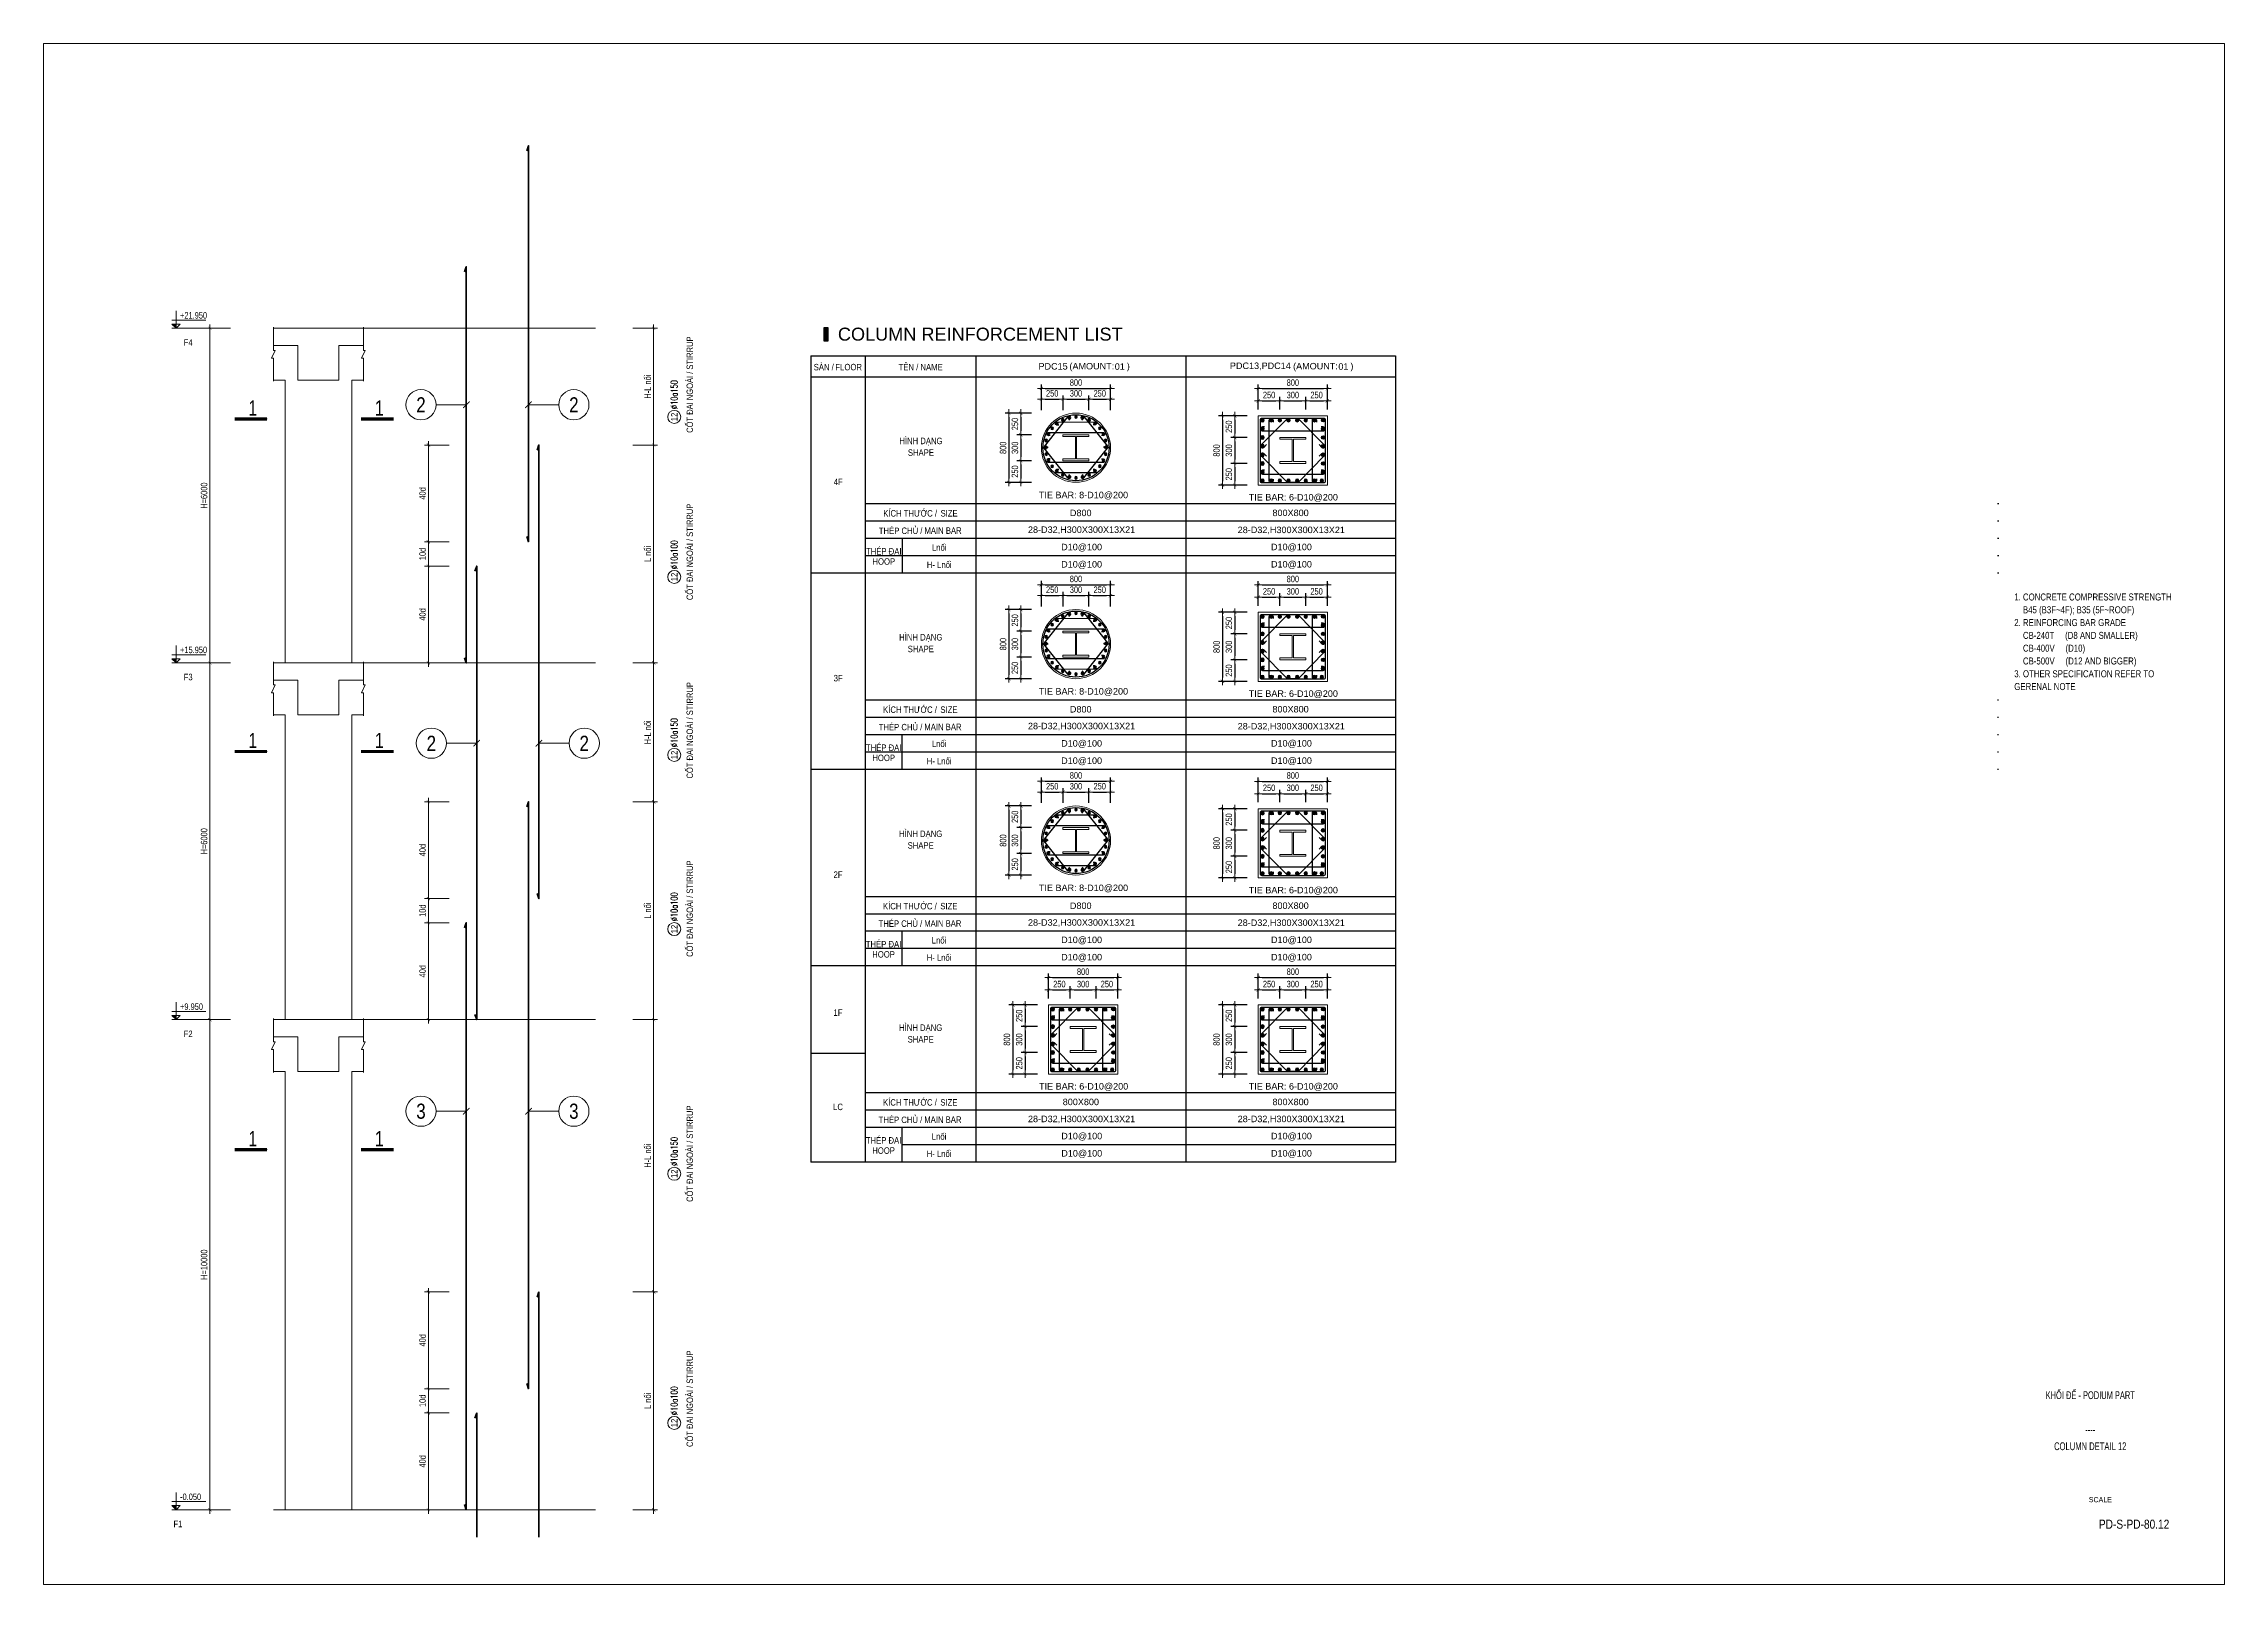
# Paper-space layout 'Layout1' of a CAD drawing. Header units: millimetres. Extents: x 0 to 841, y 0 to 594.
# The model-space entities are those that its viewports show. They can reach past a viewport. Long polylines and large blocks are cut down to what shows.
import ezdxf
from ezdxf.enums import TextEntityAlignment as Align

# ---------------------------------------------------------------- set-up
doc = ezdxf.new("R2010")
doc.units = ezdxf.units.MM
for name, pattern in [('CENTER2', [1.125, 0.75, -0.125, 0.125, -0.125]), ('HIDDEN', [9.525, 6.35, -3.175]), ('HIDDEN2', [4.7625, 3.175, -1.5875])]:
    doc.linetypes.add(name, pattern=pattern)
doc.layers.get('0').update_dxf_attribs({"lineweight": 20})
doc.layers.get('Defpoints').update_dxf_attribs({"color": 151, "lineweight": 9})
for name, color, linetype in [('2', 2, 'Continuous'), ('CEN', 1, 'CENTER2'), ('STL', 3, 'Continuous'), ('TIT1', 3, 'Continuous'), ('TXT', 3, 'Continuous')]:
    doc.layers.add(name, color=color, linetype=linetype)
for name, color, linetype, lineweight in [('kata_thep chu', 4, 'Continuous', 35), ('NDC_S_ANNO', 7, 'Continuous', 20), ('NDC_S_BREAK-LINE', 1, 'Continuous', 15), ('NDC_S_CONTINUOUS', 3, 'Continuous', 20), ('NDC_S_DIM', 1, 'Continuous', 15), ('NDC_S_HIDDEN', 8, 'HIDDEN2', 13), ('NDC_S_LEADER', 1, 'Continuous', 15), ('NDC_S_REBAR', 4, 'Continuous', 35), ('NDC_S_SYMBOL', 1, 'Continuous', 15), ('NDC_S_TEXT SYMBOL', 7, 'Continuous', 20), ('NDC_S_THIN LINE', 8, 'Continuous', 9), ('NDC_S_VN TEXT', 7, 'Continuous', 20)]:
    doc.layers.add(name, color=color, linetype=linetype, lineweight=lineweight)
doc.styles.add('ARIAL', font='arial.ttf', dxfattribs={"width": 0.8})
doc.styles.add('NDC_ANNO', font='', dxfattribs={"width": 0.8})
doc.styles.add('NDC_ARIAL', font='arial.ttf', dxfattribs={"width": 0.85})
doc.styles.add('NDC_DIM', font='', dxfattribs={"width": 0.75})
doc.styles.add('NDC_EN TXT', font='romans.shx', dxfattribs={"width": 0.8})
doc.styles.add('NDC_VIE TXT', font='arial.ttf', dxfattribs={"width": 0.8})
doc.styles.get('NDC_ANNO').set_extended_font_data('Dotum')
doc.styles.get('NDC_DIM').set_extended_font_data('Dotum')
doc.dimstyles.new('NDC_dim_30', dxfattribs={"dimscale": 30, "dimtxt": 2.5, "dimasz": 1.5, "dimexe": 1.5, "dimexo": 2.5, "dimgap": 1, "dimtad": 1, "dimdec": 0, "dimzin": 0, "dimdsep": 46, "dimtxsty": 'NDC_DIM', "dimblk": 'DIMMARK', "dimcen": 0.09, "dimdle": 1.2, "dimclrd": 1, "dimclre": 1, "dimclrt": 3, "dimadec": 0, "dimazin": 0, "dimtfac": 1, "dimtdec": 0, "dimtix": 1, "dimtofl": 0, "dimtmove": 0, "dimatfit": 3, "dimfxl": 8, "dimfxlon": 1, "dimtolj": 1, "dimtzin": 0, "dimarcsym": 0})
doc.dimstyles.new('NDC_dim_75', dxfattribs={"dimscale": 75, "dimtxt": 2.5, "dimasz": 1.5, "dimexe": 1.5, "dimexo": 2.5, "dimgap": 1, "dimtad": 1, "dimdec": 0, "dimzin": 0, "dimdsep": 46, "dimtxsty": 'NDC_DIM', "dimblk": 'DIMMARK', "dimcen": 0.09, "dimdle": 1.2, "dimclrd": 1, "dimclre": 1, "dimclrt": 3, "dimadec": 0, "dimazin": 0, "dimtfac": 1, "dimtdec": 0, "dimtix": 1, "dimtofl": 0, "dimtmove": 0, "dimatfit": 3, "dimfxl": 8, "dimfxlon": 1, "dimtolj": 1, "dimtzin": 0, "dimarcsym": 0})

psp = doc.layouts.get("Layout1")

# ---------------------------------------------------------------- texts
at = {"color": 1, "linetype": 'Continuous', "style": 'NDC_ARIAL', "width": 0.85}
psp.add_text('SCALE', height=2, dxfattribs=at).set_placement((793.17, 32.67), align=Align.MIDDLE_CENTER)
at = {"color": 1, "linetype": 'Continuous', "char_height": 3, "style": 'NDC_ARIAL'}
for s, insert, width, attachment_point in [('{\\W0.6;KHỐI ĐẾ - PODIUM PART}', (789.27, 72.92), 79.0015, 5), ('{\\W0.6;----}', (789.27, 61.15), 69.0096, 2), ('{\\W0.7;COLUMN DETAIL 12}', (789.27, 51.71), 65.5189, 8)]:
    psp.add_mtext(s, dxfattribs=dict(at, insert=insert, width=width, attachment_point=attachment_point))
at = {"color": 1, "linetype": 'Continuous', "insert": (819.77, 23.18), "char_height": 3.5, "attachment_point": 6, "style": 'NDC_ARIAL'}
psp.add_mtext('{\\W0.8;PD-S-PD-80.12}', dxfattribs=at)

msp = doc.modelspace()

# ---------------------------------------------------------------- texts
at = {"layer": 'NDC_S_VN TEXT', "style": 'NDC_ARIAL', "width": 0.85}
for s, p in [('SÀN /', (480346, 13782.1)), ('HÌNH DẠNG', (481470, 12920.8)), ('KÍCH THƯỚC /', (481345.4, 12091)), ('THÉP CHỦ /', (481235.4, 11891)), ('THÉP ĐAI', (481040.6, 11652.1)), ('HÌNH DẠNG', (481468.6, 10649.8)), ('KÍCH THƯỚC /', (481344, 9820)), ('THÉP CHỦ /', (481234, 9620)), ('THÉP ĐAI', (481039.2, 9381.1)), ('HÌNH DẠNG', (481467.2, 8377.3)), ('KÍCH THƯỚC /', (481342.6, 7547.5)), ('THÉP CHỦ /', (481232.6, 7347.5)), ('THÉP ĐAI', (481037.8, 7108.6)), ('HÌNH DẠNG', (481467.2, 6134.7)), ('KÍCH THƯỚC /', (481343.2, 5278.1)), ('THÉP CHỦ /', (481233.1, 5078.1)), ('THÉP ĐAI', (481038.3, 4839.2))]:
    msp.add_text(s, height=75, dxfattribs=at).set_placement(p, align=Align.MIDDLE)
at = {"layer": 'TIT1', "style": 'NDC_ARIAL', "width": 0.85}
for s, p in [('FLOOR', (480634.5, 13773.3)), ('TÊN / NAME', (481467.3, 13782.1)), ('SHAPE', (481470, 12784.5)), ('4F', (480514, 12446.7)), ('SIZE', (481795.9, 12082.2)), ('MAIN BAR', (481726.2, 11882.2)), ('Lnối', (481682.4, 11691)), ('HOOP', (481040.6, 11524.8)), ('H- Lnối', (481682.4, 11491)), ('SHAPE', (481468.6, 10513.5)), ('3F', (480512.6, 10175.7)), ('SIZE', (481794.5, 9811.2)), ('MAIN BAR', (481724.8, 9611.2)), ('Lnối', (481681, 9420)), ('HOOP', (481039.2, 9253.8)), ('H- Lnối', (481681, 9220)), ('SHAPE', (481467.2, 8241.1)), ('2F', (480511.2, 7903.2)), ('SIZE', (481793.1, 7538.7)), ('MAIN BAR', (481723.4, 7338.7)), ('Lnối', (481679.6, 7147.5)), ('HOOP', (481037.8, 6981.3)), ('H- Lnối', (481679.6, 6947.5)), ('1F', (480511.2, 6307.1)), ('SHAPE', (481467.2, 5998.5)), ('SIZE', (481793.7, 5269.3)), ('LC', (480511.2, 5217.1)), ('MAIN BAR', (481724, 5069.2)), ('Lnối', (481680.2, 4878.1)), ('HOOP', (481038.3, 4711.9)), ('H- Lnối', (481680.2, 4678.1))]:
    msp.add_text(s, height=75, dxfattribs=at).set_placement(p, align=Align.MIDDLE)
at = {"layer": 'TIT1', "color": 2, "style": 'NDC_ARIAL'}
for s, p in [('PDC15', (482999.1, 13782.1)), ('01', (483770.7, 13779.4)), ('PDC13,PDC14', (485397, 13782.1)), ('01', (486357.8, 13779.4))]:
    msp.add_text(s, height=75, dxfattribs=at).set_placement(p, align=Align.MIDDLE)
at = {"layer": 'TIT1', "style": 'NDC_ARIAL'}
for s, p in [('TIE BAR: 8-D10@200', (483350.9, 12288.6)), ('D800', (483319, 12086.7)), ('TIE BAR: 6-D10@200', (485778.5, 12262.2)), ('800X800', (485746.7, 12087.3)), ('28-D32,H300X300X13X21', (483329.1, 11886.7)), ('28-D32,H300X300X13X21', (485755.2, 11884.1)), ('D10@100', (483329.1, 11686.7)), ('D10@100', (485756.8, 11687.3)), ('D10@100', (483329.1, 11486.7)), ('D10@100', (485756.8, 11487.3)), ('TIE BAR: 8-D10@200', (483350.9, 10017.6)), ('D800', (483319, 9815.7)), ('TIE BAR: 6-D10@200', (485778.5, 9991.2)), ('800X800', (485746.7, 9816.3)), ('28-D32,H300X300X13X21', (483329.1, 9615.7)), ('28-D32,H300X300X13X21', (485755.2, 9613.1)), ('D10@100', (483329.1, 9415.7)), ('D10@100', (485756.8, 9416.3)), ('D10@100', (483329.1, 9215.7)), ('D10@100', (485756.8, 9216.3)), ('TIE BAR: 8-D10@200', (483350.9, 7745.1)), ('D800', (483319, 7543.2)), ('TIE BAR: 6-D10@200', (485778.5, 7718.7)), ('800X800', (485746.7, 7543.9)), ('28-D32,H300X300X13X21', (483329.1, 7343.2)), ('28-D32,H300X300X13X21', (485755.2, 7340.6)), ('D10@100', (483329.1, 7143.2)), ('D10@100', (485756.8, 7143.9)), ('D10@100', (483329.1, 6943.2)), ('D10@100', (485756.8, 6943.9)), ('TIE BAR: 6-D10@200', (483352.4, 5449.3)), ('800X800', (483320.6, 5274.4)), ('TIE BAR: 6-D10@200', (485778.5, 5449.3)), ('800X800', (485746.7, 5274.4)), ('28-D32,H300X300X13X21', (483329.1, 5071.2)), ('28-D32,H300X300X13X21', (485755.2, 5071.2)), ('D10@100', (483330.7, 4874.4)), ('D10@100', (485756.8, 4874.4)), ('D10@100', (483330.7, 4674.4)), ('D10@100', (485756.8, 4674.4))]:
    msp.add_text(s, height=75, dxfattribs=at).set_placement(p, align=Align.MIDDLE)
at = {"layer": 'TXT', "color": 3, "style": 'ARIAL'}
msp.add_text('COLUMN REINFORCEMENT LIST', height=150, dxfattribs=at).set_placement((480509.6, 14079.4))

# ---------------------------------------------------------------- blocks, each defined once
blk = doc.blocks.new('GN')
at = {"layer": 'TIT1', "insert": (0, 0), "char_height": 81, "width": 1996.3, "attachment_point": 1, "line_spacing_factor": 1.096296, "style": 'ARIAL'}
blk.add_mtext('\\A1;1. CONCRETE COMPRESSIVE STRENGTH\\P    B45 (B3F~4F); B35 (5F~ROOF)\\P2. REINFORCING BAR GRADE\\P    CB-240T     (D8 AND SMALLER)\\P    CB-400V     (D10)\\P    CB-500V     (D12 AND BIGGER)\\P3. OTHER SPECIFICATION REFER TO GERENAL NOTE ', dxfattribs=at)
blk = doc.blocks.new('DÁDAS')
at = {"layer": 'TIT1', "color": 2, "style": 'NDC_ARIAL'}
blk.add_text('(AMOUNT:     )', height=75, dxfattribs=at).set_placement((-42061, 55767), align=Align.MIDDLE)
blk = doc.blocks.new('DIMMARK')
at = {"layer": 'NDC_S_DIM', "color": 1}
blk.add_line((-1.5, 0), (1, 0), dxfattribs=at)
at = {"layer": 'NDC_S_DIM', "color": 2, "const_width": 0.1}
blk.add_lwpolyline([(-0.42, -0.42), (0.42, 0.42)], dxfattribs=at)
blk = doc.blocks.new('*D1802')
at = {"layer": 'Defpoints', "color": 0, "ltscale": 40, "transparency": 16777216}
for p in [(483664, 8983), (482864, 8658), (483664, 8658)]:
    blk.add_point(p, dxfattribs=at)
at = {"layer": 'NDC_S_DIM', "color": 1, "lineweight": -2, "ltscale": 40, "transparency": 16777216}
for p, q in [((482864, 8743), (482864, 9028)), ((482909, 8983), (483619, 8983)), ((483664, 8743), (483664, 9028))]:
    blk.add_line(p, q, dxfattribs=at)
at = {"layer": 'NDC_S_DIM', "color": 1, "lineweight": -2, "ltscale": 40, "transparency": 16777216, "xscale": 45, "yscale": 45, "zscale": 45, "rotation": 180}
blk.add_blockref('DIMMARK', (482864, 8983), dxfattribs=at)
at = {"layer": 'NDC_S_DIM', "color": 1, "lineweight": -2, "ltscale": 40, "transparency": 16777216, "xscale": 45, "yscale": 45, "zscale": 45}
blk.add_blockref('DIMMARK', (483664, 8983), dxfattribs=at)
at = {"layer": 'NDC_S_DIM', "color": 3, "ltscale": 40, "transparency": 16777216, "insert": (483264, 9050), "char_height": 75, "attachment_point": 5, "style": 'NDC_DIM'}
blk.add_mtext('\\A1;800', dxfattribs=at)
blk = doc.blocks.new('*D1803')
at = {"layer": 'Defpoints', "color": 0, "ltscale": 40, "transparency": 16777216}
for p in [(482825, 8697), (482488, 7897), (482825, 7897)]:
    blk.add_point(p, dxfattribs=at)
at = {"layer": 'NDC_S_DIM', "color": 1, "lineweight": -2, "ltscale": 40, "transparency": 16777216}
for p, q in [((482728, 8697), (482443, 8697)), ((482488, 8652), (482488, 7942)), ((482728, 7897), (482443, 7897))]:
    blk.add_line(p, q, dxfattribs=at)
at = {"layer": 'NDC_S_DIM', "color": 1, "lineweight": -2, "ltscale": 40, "transparency": 16777216, "xscale": 45, "yscale": 45, "zscale": 45}
for p, rotation in [((482488, 8697), 90), ((482488, 7897), 270)]:
    blk.add_blockref('DIMMARK', p, dxfattribs=dict(at, rotation=rotation))
at = {"layer": 'NDC_S_DIM', "color": 3, "ltscale": 40, "transparency": 16777216, "insert": (482421, 8297), "char_height": 75, "attachment_point": 5, "rotation": 90, "style": 'NDC_DIM'}
blk.add_mtext('\\A1;800', dxfattribs=at)
blk = doc.blocks.new('8')
at = {"layer": '2'}
blk.add_hatch(color=256, dxfattribs=at).paths.add_polyline_path([(20, 0, 0.386127), (2, 20), (-2, 20, 0.386127), (-20, 0, 1)])
blk.add_circle((0, 0), 20, dxfattribs=at)
blk = doc.blocks.new('5')
at = {"layer": 'CEN', "rotation": 180}
blk.add_blockref('8', (0, 0), dxfattribs=at)
blk = doc.blocks.new('*U1714')
at = {"layer": 'STL', "xscale": -0.75, "yscale": 0.75, "zscale": 0.75, "rotation": 292.5000000000001}
blk.add_blockref('5', (0, 0), dxfattribs=at)
blk = doc.blocks.new('*U1713')
at = {"layer": 'NDC_S_DIM', "color": 0, "linetype": 'ByBlock', "lineweight": -2, "transparency": 16777216}
for p, rotation in [((-25726, 37845), 321.4285714285699), ((-25669, 37900), 308.571428571427), ((-25602, 37941), 295.7142857142843), ((-25527, 37966), 282.8571428571415), ((-25448, 37974), 269.9999999999987), ((-25370, 37964), 257.1428571428559), ((-25296, 37937), 244.2857142857131), ((-25230, 37894), 231.4285714285703), ((-25175, 37837), 218.5714285714274), ((-25796, 37705), 347.1428571428555), ((-25769, 37779), 334.2857142857127), ((-25134, 37770), 205.7142857142847), ((-25109, 37695), 192.8571428571419), ((-25101, 37616), 180), ((-25798, 37548), 12.8571428571428), ((-25773, 37473), 25.71428571428561), ((-25732, 37405), 38.57142857142841), ((-25677, 37349), 51.42857142857117), ((-25238, 37343), 128.5714285714279), ((-25181, 37398), 141.4285714285707), ((-25138, 37464), 154.2857142857135), ((-25111, 37538), 167.1428571428563), ((-25611, 37306), 64.28571428571395), ((-25537, 37279), 77.14285714285676), ((-25458, 37269), 89.99999999999955), ((-25380, 37276), 102.8571428571423), ((-25305, 37301), 115.7142857142852)]:
    blk.add_blockref('*U1714', p, dxfattribs=dict(at, rotation=rotation))
blk.add_blockref('*U1714', (-25806, 37626), dxfattribs=at)
blk = doc.blocks.new('*D1804')
at = {"layer": 'Defpoints', "color": 0, "ltscale": 40, "transparency": 16777216}
for p in [(483114, 8858), (482864, 8658), (483114, 8658)]:
    blk.add_point(p, dxfattribs=at)
at = {"layer": 'NDC_S_DIM', "color": 1, "lineweight": -2, "ltscale": 40, "transparency": 16777216}
for p, q in [((482864, 8733), (482864, 8903)), ((482909, 8858), (483069, 8858)), ((483114, 8733), (483114, 8903))]:
    blk.add_line(p, q, dxfattribs=at)
at = {"layer": 'NDC_S_DIM', "color": 1, "lineweight": -2, "ltscale": 40, "transparency": 16777216, "xscale": 45, "yscale": 45, "zscale": 45, "rotation": 180}
blk.add_blockref('DIMMARK', (482864, 8858), dxfattribs=at)
at = {"layer": 'NDC_S_DIM', "color": 1, "lineweight": -2, "ltscale": 40, "transparency": 16777216, "xscale": 45, "yscale": 45, "zscale": 45}
blk.add_blockref('DIMMARK', (483114, 8858), dxfattribs=at)
at = {"layer": 'NDC_S_DIM', "color": 3, "ltscale": 40, "transparency": 16777216, "insert": (482989, 8925), "char_height": 75, "attachment_point": 5, "style": 'NDC_DIM'}
blk.add_mtext('\\A1;250', dxfattribs=at)
blk = doc.blocks.new('*D1805')
at = {"layer": 'Defpoints', "color": 0, "ltscale": 40, "transparency": 16777216}
for p in [(483414, 8858), (483114, 8658), (483414, 8658)]:
    blk.add_point(p, dxfattribs=at)
at = {"layer": 'NDC_S_DIM', "color": 1, "lineweight": -2, "ltscale": 40, "transparency": 16777216}
for p, q in [((483114, 8733), (483114, 8903)), ((483159, 8858), (483369, 8858)), ((483414, 8733), (483414, 8903))]:
    blk.add_line(p, q, dxfattribs=at)
at = {"layer": 'NDC_S_DIM', "color": 1, "lineweight": -2, "ltscale": 40, "transparency": 16777216, "xscale": 45, "yscale": 45, "zscale": 45, "rotation": 180}
blk.add_blockref('DIMMARK', (483114, 8858), dxfattribs=at)
at = {"layer": 'NDC_S_DIM', "color": 1, "lineweight": -2, "ltscale": 40, "transparency": 16777216, "xscale": 45, "yscale": 45, "zscale": 45}
blk.add_blockref('DIMMARK', (483414, 8858), dxfattribs=at)
at = {"layer": 'NDC_S_DIM', "color": 3, "ltscale": 40, "transparency": 16777216, "insert": (483264, 8925), "char_height": 75, "attachment_point": 5, "style": 'NDC_DIM'}
blk.add_mtext('\\A1;300', dxfattribs=at)
blk = doc.blocks.new('*D1806')
at = {"layer": 'Defpoints', "color": 0, "ltscale": 40, "transparency": 16777216}
for p in [(483664, 8858), (483414, 8658), (483664, 8658)]:
    blk.add_point(p, dxfattribs=at)
at = {"layer": 'NDC_S_DIM', "color": 1, "lineweight": -2, "ltscale": 40, "transparency": 16777216}
for p, q in [((483414, 8733), (483414, 8903)), ((483459, 8858), (483619, 8858)), ((483664, 8733), (483664, 8903))]:
    blk.add_line(p, q, dxfattribs=at)
at = {"layer": 'NDC_S_DIM', "color": 1, "lineweight": -2, "ltscale": 40, "transparency": 16777216, "xscale": 45, "yscale": 45, "zscale": 45, "rotation": 180}
blk.add_blockref('DIMMARK', (483414, 8858), dxfattribs=at)
at = {"layer": 'NDC_S_DIM', "color": 1, "lineweight": -2, "ltscale": 40, "transparency": 16777216, "xscale": 45, "yscale": 45, "zscale": 45}
blk.add_blockref('DIMMARK', (483664, 8858), dxfattribs=at)
at = {"layer": 'NDC_S_DIM', "color": 3, "ltscale": 40, "transparency": 16777216, "insert": (483539, 8925), "char_height": 75, "attachment_point": 5, "style": 'NDC_DIM'}
blk.add_mtext('\\A1;250', dxfattribs=at)
blk = doc.blocks.new('*D1807')
at = {"layer": 'Defpoints', "color": 0, "ltscale": 40, "transparency": 16777216}
for p in [(482825, 8697), (482625, 8447), (482825, 8447)]:
    blk.add_point(p, dxfattribs=at)
at = {"layer": 'NDC_S_DIM', "color": 1, "lineweight": -2, "ltscale": 40, "transparency": 16777216}
for p, q in [((482750, 8697), (482580, 8697)), ((482625, 8652), (482625, 8492)), ((482750, 8447), (482580, 8447))]:
    blk.add_line(p, q, dxfattribs=at)
at = {"layer": 'NDC_S_DIM', "color": 1, "lineweight": -2, "ltscale": 40, "transparency": 16777216, "xscale": 45, "yscale": 45, "zscale": 45}
for p, rotation in [((482625, 8697), 90), ((482625, 8447), 270)]:
    blk.add_blockref('DIMMARK', p, dxfattribs=dict(at, rotation=rotation))
at = {"layer": 'NDC_S_DIM', "color": 3, "ltscale": 40, "transparency": 16777216, "insert": (482558, 8572), "char_height": 75, "attachment_point": 5, "rotation": 90, "style": 'NDC_DIM'}
blk.add_mtext('\\A1;250', dxfattribs=at)
blk = doc.blocks.new('*D1808')
at = {"layer": 'Defpoints', "color": 0, "ltscale": 40, "transparency": 16777216}
for p in [(482825, 8447), (482625, 8147), (482825, 8147)]:
    blk.add_point(p, dxfattribs=at)
at = {"layer": 'NDC_S_DIM', "color": 1, "lineweight": -2, "ltscale": 40, "transparency": 16777216}
for p, q in [((482750, 8447), (482580, 8447)), ((482625, 8402), (482625, 8192)), ((482750, 8147), (482580, 8147))]:
    blk.add_line(p, q, dxfattribs=at)
at = {"layer": 'NDC_S_DIM', "color": 1, "lineweight": -2, "ltscale": 40, "transparency": 16777216, "xscale": 45, "yscale": 45, "zscale": 45}
for p, rotation in [((482625, 8447), 90), ((482625, 8147), 270)]:
    blk.add_blockref('DIMMARK', p, dxfattribs=dict(at, rotation=rotation))
at = {"layer": 'NDC_S_DIM', "color": 3, "ltscale": 40, "transparency": 16777216, "insert": (482558, 8297), "char_height": 75, "attachment_point": 5, "rotation": 90, "style": 'NDC_DIM'}
blk.add_mtext('\\A1;300', dxfattribs=at)
blk = doc.blocks.new('*D1809')
at = {"layer": 'Defpoints', "color": 0, "ltscale": 40, "transparency": 16777216}
for p in [(482825, 8147), (482625, 7897), (482825, 7897)]:
    blk.add_point(p, dxfattribs=at)
at = {"layer": 'NDC_S_DIM', "color": 1, "lineweight": -2, "ltscale": 40, "transparency": 16777216}
for p, q in [((482750, 8147), (482580, 8147)), ((482625, 8102), (482625, 7942)), ((482750, 7897), (482580, 7897))]:
    blk.add_line(p, q, dxfattribs=at)
at = {"layer": 'NDC_S_DIM', "color": 1, "lineweight": -2, "ltscale": 40, "transparency": 16777216, "xscale": 45, "yscale": 45, "zscale": 45}
for p, rotation in [((482625, 8147), 90), ((482625, 7897), 270)]:
    blk.add_blockref('DIMMARK', p, dxfattribs=dict(at, rotation=rotation))
at = {"layer": 'NDC_S_DIM', "color": 3, "ltscale": 40, "transparency": 16777216, "insert": (482558, 8022), "char_height": 75, "attachment_point": 5, "rotation": 90, "style": 'NDC_DIM'}
blk.add_mtext('\\A1;250', dxfattribs=at)
blk = doc.blocks.new('*D1810')
at = {"layer": 'Defpoints', "color": 0, "ltscale": 40, "transparency": 16777216}
for p in [(483664, 11255), (482864, 10930), (483664, 10930)]:
    blk.add_point(p, dxfattribs=at)
at = {"layer": 'NDC_S_DIM', "color": 1, "lineweight": -2, "ltscale": 40, "transparency": 16777216}
for p, q in [((482864, 11015), (482864, 11300)), ((482909, 11255), (483619, 11255)), ((483664, 11015), (483664, 11300))]:
    blk.add_line(p, q, dxfattribs=at)
at = {"layer": 'NDC_S_DIM', "color": 1, "lineweight": -2, "ltscale": 40, "transparency": 16777216, "xscale": 45, "yscale": 45, "zscale": 45, "rotation": 180}
blk.add_blockref('DIMMARK', (482864, 11255), dxfattribs=at)
at = {"layer": 'NDC_S_DIM', "color": 1, "lineweight": -2, "ltscale": 40, "transparency": 16777216, "xscale": 45, "yscale": 45, "zscale": 45}
blk.add_blockref('DIMMARK', (483664, 11255), dxfattribs=at)
at = {"layer": 'NDC_S_DIM', "color": 3, "ltscale": 40, "transparency": 16777216, "insert": (483264, 11323), "char_height": 75, "attachment_point": 5, "style": 'NDC_DIM'}
blk.add_mtext('\\A1;800', dxfattribs=at)
blk = doc.blocks.new('*D1811')
at = {"layer": 'Defpoints', "color": 0, "ltscale": 40, "transparency": 16777216}
for p in [(482825, 10969), (482488, 10169), (482825, 10169)]:
    blk.add_point(p, dxfattribs=at)
at = {"layer": 'NDC_S_DIM', "color": 1, "lineweight": -2, "ltscale": 40, "transparency": 16777216}
for p, q in [((482728, 10969), (482443, 10969)), ((482488, 10924), (482488, 10214)), ((482728, 10169), (482443, 10169))]:
    blk.add_line(p, q, dxfattribs=at)
at = {"layer": 'NDC_S_DIM', "color": 1, "lineweight": -2, "ltscale": 40, "transparency": 16777216, "xscale": 45, "yscale": 45, "zscale": 45}
for p, rotation in [((482488, 10969), 90), ((482488, 10169), 270)]:
    blk.add_blockref('DIMMARK', p, dxfattribs=dict(at, rotation=rotation))
at = {"layer": 'NDC_S_DIM', "color": 3, "ltscale": 40, "transparency": 16777216, "insert": (482421, 10569), "char_height": 75, "attachment_point": 5, "rotation": 90, "style": 'NDC_DIM'}
blk.add_mtext('\\A1;800', dxfattribs=at)
blk = doc.blocks.new('*U1715')
at = {"layer": 'STL', "xscale": -0.75, "yscale": 0.75, "zscale": 0.75, "rotation": 292.5000000000001}
blk.add_blockref('5', (0, 0), dxfattribs=at)
blk = doc.blocks.new('*U1716')
at = {"layer": 'NDC_S_DIM', "color": 0, "linetype": 'ByBlock', "lineweight": -2, "transparency": 16777216}
for p, rotation in [((-25726, 37845), 321.4285714285699), ((-25669, 37900), 308.571428571427), ((-25602, 37941), 295.7142857142843), ((-25527, 37966), 282.8571428571415), ((-25448, 37974), 269.9999999999987), ((-25370, 37964), 257.1428571428559), ((-25296, 37937), 244.2857142857131), ((-25230, 37894), 231.4285714285703), ((-25175, 37837), 218.5714285714274), ((-25796, 37705), 347.1428571428555), ((-25769, 37779), 334.2857142857127), ((-25134, 37770), 205.7142857142847), ((-25109, 37695), 192.8571428571419), ((-25101, 37616), 180), ((-25798, 37548), 12.8571428571428), ((-25773, 37473), 25.71428571428561), ((-25732, 37405), 38.57142857142841), ((-25677, 37349), 51.42857142857117), ((-25238, 37343), 128.5714285714279), ((-25181, 37398), 141.4285714285707), ((-25138, 37464), 154.2857142857135), ((-25111, 37538), 167.1428571428563), ((-25611, 37306), 64.28571428571395), ((-25537, 37279), 77.14285714285676), ((-25458, 37269), 89.99999999999955), ((-25380, 37276), 102.8571428571423), ((-25305, 37301), 115.7142857142852)]:
    blk.add_blockref('*U1715', p, dxfattribs=dict(at, rotation=rotation))
blk.add_blockref('*U1715', (-25806, 37626), dxfattribs=at)
blk = doc.blocks.new('*D1812')
at = {"layer": 'Defpoints', "color": 0, "ltscale": 40, "transparency": 16777216}
for p in [(483114, 11130), (482864, 10930), (483114, 10930)]:
    blk.add_point(p, dxfattribs=at)
at = {"layer": 'NDC_S_DIM', "color": 1, "lineweight": -2, "ltscale": 40, "transparency": 16777216}
for p, q in [((482864, 11005), (482864, 11175)), ((482909, 11130), (483069, 11130)), ((483114, 11005), (483114, 11175))]:
    blk.add_line(p, q, dxfattribs=at)
at = {"layer": 'NDC_S_DIM', "color": 1, "lineweight": -2, "ltscale": 40, "transparency": 16777216, "xscale": 45, "yscale": 45, "zscale": 45, "rotation": 180}
blk.add_blockref('DIMMARK', (482864, 11130), dxfattribs=at)
at = {"layer": 'NDC_S_DIM', "color": 1, "lineweight": -2, "ltscale": 40, "transparency": 16777216, "xscale": 45, "yscale": 45, "zscale": 45}
blk.add_blockref('DIMMARK', (483114, 11130), dxfattribs=at)
at = {"layer": 'NDC_S_DIM', "color": 3, "ltscale": 40, "transparency": 16777216, "insert": (482989, 11198), "char_height": 75, "attachment_point": 5, "style": 'NDC_DIM'}
blk.add_mtext('\\A1;250', dxfattribs=at)
blk = doc.blocks.new('*D1813')
at = {"layer": 'Defpoints', "color": 0, "ltscale": 40, "transparency": 16777216}
for p in [(483414, 11130), (483114, 10930), (483414, 10930)]:
    blk.add_point(p, dxfattribs=at)
at = {"layer": 'NDC_S_DIM', "color": 1, "lineweight": -2, "ltscale": 40, "transparency": 16777216}
for p, q in [((483114, 11005), (483114, 11175)), ((483159, 11130), (483369, 11130)), ((483414, 11005), (483414, 11175))]:
    blk.add_line(p, q, dxfattribs=at)
at = {"layer": 'NDC_S_DIM', "color": 1, "lineweight": -2, "ltscale": 40, "transparency": 16777216, "xscale": 45, "yscale": 45, "zscale": 45, "rotation": 180}
blk.add_blockref('DIMMARK', (483114, 11130), dxfattribs=at)
at = {"layer": 'NDC_S_DIM', "color": 1, "lineweight": -2, "ltscale": 40, "transparency": 16777216, "xscale": 45, "yscale": 45, "zscale": 45}
blk.add_blockref('DIMMARK', (483414, 11130), dxfattribs=at)
at = {"layer": 'NDC_S_DIM', "color": 3, "ltscale": 40, "transparency": 16777216, "insert": (483264, 11198), "char_height": 75, "attachment_point": 5, "style": 'NDC_DIM'}
blk.add_mtext('\\A1;300', dxfattribs=at)
blk = doc.blocks.new('*D1814')
at = {"layer": 'Defpoints', "color": 0, "ltscale": 40, "transparency": 16777216}
for p in [(483664, 11130), (483414, 10930), (483664, 10930)]:
    blk.add_point(p, dxfattribs=at)
at = {"layer": 'NDC_S_DIM', "color": 1, "lineweight": -2, "ltscale": 40, "transparency": 16777216}
for p, q in [((483414, 11005), (483414, 11175)), ((483459, 11130), (483619, 11130)), ((483664, 11005), (483664, 11175))]:
    blk.add_line(p, q, dxfattribs=at)
at = {"layer": 'NDC_S_DIM', "color": 1, "lineweight": -2, "ltscale": 40, "transparency": 16777216, "xscale": 45, "yscale": 45, "zscale": 45, "rotation": 180}
blk.add_blockref('DIMMARK', (483414, 11130), dxfattribs=at)
at = {"layer": 'NDC_S_DIM', "color": 1, "lineweight": -2, "ltscale": 40, "transparency": 16777216, "xscale": 45, "yscale": 45, "zscale": 45}
blk.add_blockref('DIMMARK', (483664, 11130), dxfattribs=at)
at = {"layer": 'NDC_S_DIM', "color": 3, "ltscale": 40, "transparency": 16777216, "insert": (483539, 11198), "char_height": 75, "attachment_point": 5, "style": 'NDC_DIM'}
blk.add_mtext('\\A1;250', dxfattribs=at)
blk = doc.blocks.new('*D1815')
at = {"layer": 'Defpoints', "color": 0, "ltscale": 40, "transparency": 16777216}
for p in [(482825, 10969), (482625, 10719), (482825, 10719)]:
    blk.add_point(p, dxfattribs=at)
at = {"layer": 'NDC_S_DIM', "color": 1, "lineweight": -2, "ltscale": 40, "transparency": 16777216}
for p, q in [((482750, 10969), (482580, 10969)), ((482625, 10924), (482625, 10764)), ((482750, 10719), (482580, 10719))]:
    blk.add_line(p, q, dxfattribs=at)
at = {"layer": 'NDC_S_DIM', "color": 1, "lineweight": -2, "ltscale": 40, "transparency": 16777216, "xscale": 45, "yscale": 45, "zscale": 45}
for p, rotation in [((482625, 10969), 90), ((482625, 10719), 270)]:
    blk.add_blockref('DIMMARK', p, dxfattribs=dict(at, rotation=rotation))
at = {"layer": 'NDC_S_DIM', "color": 3, "ltscale": 40, "transparency": 16777216, "insert": (482558, 10844), "char_height": 75, "attachment_point": 5, "rotation": 90, "style": 'NDC_DIM'}
blk.add_mtext('\\A1;250', dxfattribs=at)
blk = doc.blocks.new('*D1816')
at = {"layer": 'Defpoints', "color": 0, "ltscale": 40, "transparency": 16777216}
for p in [(482825, 10719), (482625, 10419), (482825, 10419)]:
    blk.add_point(p, dxfattribs=at)
at = {"layer": 'NDC_S_DIM', "color": 1, "lineweight": -2, "ltscale": 40, "transparency": 16777216}
for p, q in [((482750, 10719), (482580, 10719)), ((482625, 10674), (482625, 10464)), ((482750, 10419), (482580, 10419))]:
    blk.add_line(p, q, dxfattribs=at)
at = {"layer": 'NDC_S_DIM', "color": 1, "lineweight": -2, "ltscale": 40, "transparency": 16777216, "xscale": 45, "yscale": 45, "zscale": 45}
for p, rotation in [((482625, 10719), 90), ((482625, 10419), 270)]:
    blk.add_blockref('DIMMARK', p, dxfattribs=dict(at, rotation=rotation))
at = {"layer": 'NDC_S_DIM', "color": 3, "ltscale": 40, "transparency": 16777216, "insert": (482558, 10569), "char_height": 75, "attachment_point": 5, "rotation": 90, "style": 'NDC_DIM'}
blk.add_mtext('\\A1;300', dxfattribs=at)
blk = doc.blocks.new('*D1817')
at = {"layer": 'Defpoints', "color": 0, "ltscale": 40, "transparency": 16777216}
for p in [(482825, 10419), (482625, 10169), (482825, 10169)]:
    blk.add_point(p, dxfattribs=at)
at = {"layer": 'NDC_S_DIM', "color": 1, "lineweight": -2, "ltscale": 40, "transparency": 16777216}
for p, q in [((482750, 10419), (482580, 10419)), ((482625, 10374), (482625, 10214)), ((482750, 10169), (482580, 10169))]:
    blk.add_line(p, q, dxfattribs=at)
at = {"layer": 'NDC_S_DIM', "color": 1, "lineweight": -2, "ltscale": 40, "transparency": 16777216, "xscale": 45, "yscale": 45, "zscale": 45}
for p, rotation in [((482625, 10419), 90), ((482625, 10169), 270)]:
    blk.add_blockref('DIMMARK', p, dxfattribs=dict(at, rotation=rotation))
at = {"layer": 'NDC_S_DIM', "color": 3, "ltscale": 40, "transparency": 16777216, "insert": (482558, 10294), "char_height": 75, "attachment_point": 5, "rotation": 90, "style": 'NDC_DIM'}
blk.add_mtext('\\A1;250', dxfattribs=at)
blk = doc.blocks.new('*D1818')
at = {"layer": 'Defpoints', "color": 0, "ltscale": 40, "transparency": 16777216}
for p in [(483664, 13526), (482864, 13201), (483664, 13201)]:
    blk.add_point(p, dxfattribs=at)
at = {"layer": 'NDC_S_DIM', "color": 1, "lineweight": -2, "ltscale": 40, "transparency": 16777216}
for p, q in [((482864, 13286), (482864, 13571)), ((482909, 13526), (483619, 13526)), ((483664, 13286), (483664, 13571))]:
    blk.add_line(p, q, dxfattribs=at)
at = {"layer": 'NDC_S_DIM', "color": 1, "lineweight": -2, "ltscale": 40, "transparency": 16777216, "xscale": 45, "yscale": 45, "zscale": 45, "rotation": 180}
blk.add_blockref('DIMMARK', (482864, 13526), dxfattribs=at)
at = {"layer": 'NDC_S_DIM', "color": 1, "lineweight": -2, "ltscale": 40, "transparency": 16777216, "xscale": 45, "yscale": 45, "zscale": 45}
blk.add_blockref('DIMMARK', (483664, 13526), dxfattribs=at)
at = {"layer": 'NDC_S_DIM', "color": 3, "ltscale": 40, "transparency": 16777216, "insert": (483264, 13594), "char_height": 75, "attachment_point": 5, "style": 'NDC_DIM'}
blk.add_mtext('\\A1;800', dxfattribs=at)
blk = doc.blocks.new('*D1819')
at = {"layer": 'Defpoints', "color": 0, "ltscale": 40, "transparency": 16777216}
for p in [(482825, 13240), (482488, 12440), (482825, 12440)]:
    blk.add_point(p, dxfattribs=at)
at = {"layer": 'NDC_S_DIM', "color": 1, "lineweight": -2, "ltscale": 40, "transparency": 16777216}
for p, q in [((482728, 13240), (482443, 13240)), ((482488, 13195), (482488, 12485)), ((482728, 12440), (482443, 12440))]:
    blk.add_line(p, q, dxfattribs=at)
at = {"layer": 'NDC_S_DIM', "color": 1, "lineweight": -2, "ltscale": 40, "transparency": 16777216, "xscale": 45, "yscale": 45, "zscale": 45}
for p, rotation in [((482488, 13240), 90), ((482488, 12440), 270)]:
    blk.add_blockref('DIMMARK', p, dxfattribs=dict(at, rotation=rotation))
at = {"layer": 'NDC_S_DIM', "color": 3, "ltscale": 40, "transparency": 16777216, "insert": (482421, 12840), "char_height": 75, "attachment_point": 5, "rotation": 90, "style": 'NDC_DIM'}
blk.add_mtext('\\A1;800', dxfattribs=at)
blk = doc.blocks.new('*U1717')
at = {"layer": 'STL', "xscale": -0.75, "yscale": 0.75, "zscale": 0.75, "rotation": 292.5000000000001}
blk.add_blockref('5', (0, 0), dxfattribs=at)
blk = doc.blocks.new('*U1718')
at = {"layer": 'NDC_S_DIM', "color": 0, "linetype": 'ByBlock', "lineweight": -2, "transparency": 16777216}
for p, rotation in [((-25726, 37845), 321.4285714285699), ((-25669, 37900), 308.571428571427), ((-25602, 37941), 295.7142857142843), ((-25527, 37966), 282.8571428571415), ((-25448, 37974), 269.9999999999987), ((-25370, 37964), 257.1428571428559), ((-25296, 37937), 244.2857142857131), ((-25230, 37894), 231.4285714285703), ((-25175, 37837), 218.5714285714274), ((-25796, 37705), 347.1428571428555), ((-25769, 37779), 334.2857142857127), ((-25134, 37770), 205.7142857142847), ((-25109, 37695), 192.8571428571419), ((-25101, 37616), 180), ((-25798, 37548), 12.8571428571428), ((-25773, 37473), 25.71428571428561), ((-25732, 37405), 38.57142857142841), ((-25677, 37349), 51.42857142857117), ((-25238, 37343), 128.5714285714279), ((-25181, 37398), 141.4285714285707), ((-25138, 37464), 154.2857142857135), ((-25111, 37538), 167.1428571428563), ((-25611, 37306), 64.28571428571395), ((-25537, 37279), 77.14285714285676), ((-25458, 37269), 89.99999999999955), ((-25380, 37276), 102.8571428571423), ((-25305, 37301), 115.7142857142852)]:
    blk.add_blockref('*U1717', p, dxfattribs=dict(at, rotation=rotation))
blk.add_blockref('*U1717', (-25806, 37626), dxfattribs=at)
blk = doc.blocks.new('*D1820')
at = {"layer": 'Defpoints', "color": 0, "ltscale": 40, "transparency": 16777216}
for p in [(483114, 13401), (482864, 13201), (483114, 13201)]:
    blk.add_point(p, dxfattribs=at)
at = {"layer": 'NDC_S_DIM', "color": 1, "lineweight": -2, "ltscale": 40, "transparency": 16777216}
for p, q in [((482864, 13276), (482864, 13446)), ((482909, 13401), (483069, 13401)), ((483114, 13276), (483114, 13446))]:
    blk.add_line(p, q, dxfattribs=at)
at = {"layer": 'NDC_S_DIM', "color": 1, "lineweight": -2, "ltscale": 40, "transparency": 16777216, "xscale": 45, "yscale": 45, "zscale": 45, "rotation": 180}
blk.add_blockref('DIMMARK', (482864, 13401), dxfattribs=at)
at = {"layer": 'NDC_S_DIM', "color": 1, "lineweight": -2, "ltscale": 40, "transparency": 16777216, "xscale": 45, "yscale": 45, "zscale": 45}
blk.add_blockref('DIMMARK', (483114, 13401), dxfattribs=at)
at = {"layer": 'NDC_S_DIM', "color": 3, "ltscale": 40, "transparency": 16777216, "insert": (482989, 13469), "char_height": 75, "attachment_point": 5, "style": 'NDC_DIM'}
blk.add_mtext('\\A1;250', dxfattribs=at)
blk = doc.blocks.new('*D1821')
at = {"layer": 'Defpoints', "color": 0, "ltscale": 40, "transparency": 16777216}
for p in [(483414, 13401), (483114, 13201), (483414, 13201)]:
    blk.add_point(p, dxfattribs=at)
at = {"layer": 'NDC_S_DIM', "color": 1, "lineweight": -2, "ltscale": 40, "transparency": 16777216}
for p, q in [((483114, 13276), (483114, 13446)), ((483159, 13401), (483369, 13401)), ((483414, 13276), (483414, 13446))]:
    blk.add_line(p, q, dxfattribs=at)
at = {"layer": 'NDC_S_DIM', "color": 1, "lineweight": -2, "ltscale": 40, "transparency": 16777216, "xscale": 45, "yscale": 45, "zscale": 45, "rotation": 180}
blk.add_blockref('DIMMARK', (483114, 13401), dxfattribs=at)
at = {"layer": 'NDC_S_DIM', "color": 1, "lineweight": -2, "ltscale": 40, "transparency": 16777216, "xscale": 45, "yscale": 45, "zscale": 45}
blk.add_blockref('DIMMARK', (483414, 13401), dxfattribs=at)
at = {"layer": 'NDC_S_DIM', "color": 3, "ltscale": 40, "transparency": 16777216, "insert": (483264, 13469), "char_height": 75, "attachment_point": 5, "style": 'NDC_DIM'}
blk.add_mtext('\\A1;300', dxfattribs=at)
blk = doc.blocks.new('*D1822')
at = {"layer": 'Defpoints', "color": 0, "ltscale": 40, "transparency": 16777216}
for p in [(483664, 13401), (483414, 13201), (483664, 13201)]:
    blk.add_point(p, dxfattribs=at)
at = {"layer": 'NDC_S_DIM', "color": 1, "lineweight": -2, "ltscale": 40, "transparency": 16777216}
for p, q in [((483414, 13276), (483414, 13446)), ((483459, 13401), (483619, 13401)), ((483664, 13276), (483664, 13446))]:
    blk.add_line(p, q, dxfattribs=at)
at = {"layer": 'NDC_S_DIM', "color": 1, "lineweight": -2, "ltscale": 40, "transparency": 16777216, "xscale": 45, "yscale": 45, "zscale": 45, "rotation": 180}
blk.add_blockref('DIMMARK', (483414, 13401), dxfattribs=at)
at = {"layer": 'NDC_S_DIM', "color": 1, "lineweight": -2, "ltscale": 40, "transparency": 16777216, "xscale": 45, "yscale": 45, "zscale": 45}
blk.add_blockref('DIMMARK', (483664, 13401), dxfattribs=at)
at = {"layer": 'NDC_S_DIM', "color": 3, "ltscale": 40, "transparency": 16777216, "insert": (483539, 13469), "char_height": 75, "attachment_point": 5, "style": 'NDC_DIM'}
blk.add_mtext('\\A1;250', dxfattribs=at)
blk = doc.blocks.new('*D1823')
at = {"layer": 'Defpoints', "color": 0, "ltscale": 40, "transparency": 16777216}
for p in [(482825, 13240), (482625, 12990), (482825, 12990)]:
    blk.add_point(p, dxfattribs=at)
at = {"layer": 'NDC_S_DIM', "color": 1, "lineweight": -2, "ltscale": 40, "transparency": 16777216}
for p, q in [((482750, 13240), (482580, 13240)), ((482625, 13195), (482625, 13035)), ((482750, 12990), (482580, 12990))]:
    blk.add_line(p, q, dxfattribs=at)
at = {"layer": 'NDC_S_DIM', "color": 1, "lineweight": -2, "ltscale": 40, "transparency": 16777216, "xscale": 45, "yscale": 45, "zscale": 45}
for p, rotation in [((482625, 13240), 90), ((482625, 12990), 270)]:
    blk.add_blockref('DIMMARK', p, dxfattribs=dict(at, rotation=rotation))
at = {"layer": 'NDC_S_DIM', "color": 3, "ltscale": 40, "transparency": 16777216, "insert": (482558, 13115), "char_height": 75, "attachment_point": 5, "rotation": 90, "style": 'NDC_DIM'}
blk.add_mtext('\\A1;250', dxfattribs=at)
blk = doc.blocks.new('*D1824')
at = {"layer": 'Defpoints', "color": 0, "ltscale": 40, "transparency": 16777216}
for p in [(482825, 12990), (482625, 12690), (482825, 12690)]:
    blk.add_point(p, dxfattribs=at)
at = {"layer": 'NDC_S_DIM', "color": 1, "lineweight": -2, "ltscale": 40, "transparency": 16777216}
for p, q in [((482750, 12990), (482580, 12990)), ((482625, 12945), (482625, 12735)), ((482750, 12690), (482580, 12690))]:
    blk.add_line(p, q, dxfattribs=at)
at = {"layer": 'NDC_S_DIM', "color": 1, "lineweight": -2, "ltscale": 40, "transparency": 16777216, "xscale": 45, "yscale": 45, "zscale": 45}
for p, rotation in [((482625, 12990), 90), ((482625, 12690), 270)]:
    blk.add_blockref('DIMMARK', p, dxfattribs=dict(at, rotation=rotation))
at = {"layer": 'NDC_S_DIM', "color": 3, "ltscale": 40, "transparency": 16777216, "insert": (482558, 12840), "char_height": 75, "attachment_point": 5, "rotation": 90, "style": 'NDC_DIM'}
blk.add_mtext('\\A1;300', dxfattribs=at)
blk = doc.blocks.new('*D1825')
at = {"layer": 'Defpoints', "color": 0, "ltscale": 40, "transparency": 16777216}
for p in [(482825, 12690), (482625, 12440), (482825, 12440)]:
    blk.add_point(p, dxfattribs=at)
at = {"layer": 'NDC_S_DIM', "color": 1, "lineweight": -2, "ltscale": 40, "transparency": 16777216}
for p, q in [((482750, 12690), (482580, 12690)), ((482625, 12645), (482625, 12485)), ((482750, 12440), (482580, 12440))]:
    blk.add_line(p, q, dxfattribs=at)
at = {"layer": 'NDC_S_DIM', "color": 1, "lineweight": -2, "ltscale": 40, "transparency": 16777216, "xscale": 45, "yscale": 45, "zscale": 45}
for p, rotation in [((482625, 12690), 90), ((482625, 12440), 270)]:
    blk.add_blockref('DIMMARK', p, dxfattribs=dict(at, rotation=rotation))
at = {"layer": 'NDC_S_DIM', "color": 3, "ltscale": 40, "transparency": 16777216, "insert": (482558, 12565), "char_height": 75, "attachment_point": 5, "rotation": 90, "style": 'NDC_DIM'}
blk.add_mtext('\\A1;250', dxfattribs=at)
blk = doc.blocks.new('*D1826')
at = {"layer": 'Defpoints', "color": 0, "ltscale": 40, "transparency": 16777216}
for p in [(483747, 6713), (482947, 6396), (483747, 6396)]:
    blk.add_point(p, dxfattribs=at)
at = {"layer": 'NDC_S_DIM', "color": 1, "lineweight": -2, "ltscale": 40, "transparency": 16777216}
for p, q in [((482947, 6473), (482947, 6758)), ((482992, 6713), (483702, 6713)), ((483747, 6473), (483747, 6758))]:
    blk.add_line(p, q, dxfattribs=at)
at = {"layer": 'NDC_S_DIM', "color": 1, "lineweight": -2, "ltscale": 40, "transparency": 16777216, "xscale": 45, "yscale": 45, "zscale": 45, "rotation": 180}
blk.add_blockref('DIMMARK', (482947, 6713), dxfattribs=at)
at = {"layer": 'NDC_S_DIM', "color": 1, "lineweight": -2, "ltscale": 40, "transparency": 16777216, "xscale": 45, "yscale": 45, "zscale": 45}
blk.add_blockref('DIMMARK', (483747, 6713), dxfattribs=at)
at = {"layer": 'NDC_S_DIM', "color": 3, "ltscale": 40, "transparency": 16777216, "insert": (483347, 6780), "char_height": 75, "attachment_point": 5, "style": 'NDC_DIM'}
blk.add_mtext('\\A1;800', dxfattribs=at)
blk = doc.blocks.new('*D1827')
at = {"layer": 'Defpoints', "color": 0, "ltscale": 40, "transparency": 16777216}
for p in [(482895, 6396), (482533, 5596), (482895, 5596)]:
    blk.add_point(p, dxfattribs=at)
at = {"layer": 'NDC_S_DIM', "color": 1, "lineweight": -2, "ltscale": 40, "transparency": 16777216}
for p, q in [((482773, 6396), (482488, 6396)), ((482533, 6351), (482533, 5641)), ((482773, 5596), (482488, 5596))]:
    blk.add_line(p, q, dxfattribs=at)
at = {"layer": 'NDC_S_DIM', "color": 1, "lineweight": -2, "ltscale": 40, "transparency": 16777216, "xscale": 45, "yscale": 45, "zscale": 45}
for p, rotation in [((482533, 6396), 90), ((482533, 5596), 270)]:
    blk.add_blockref('DIMMARK', p, dxfattribs=dict(at, rotation=rotation))
at = {"layer": 'NDC_S_DIM', "color": 3, "ltscale": 40, "transparency": 16777216, "insert": (482465, 5996), "char_height": 75, "attachment_point": 5, "rotation": 90, "style": 'NDC_DIM'}
blk.add_mtext('\\A1;800', dxfattribs=at)
blk = doc.blocks.new('*D1828')
at = {"layer": 'Defpoints', "color": 0, "ltscale": 40, "transparency": 16777216}
for p in [(482895, 6396), (482675, 6146), (482895, 6146)]:
    blk.add_point(p, dxfattribs=at)
at = {"layer": 'NDC_S_DIM', "color": 1, "lineweight": -2, "ltscale": 40, "transparency": 16777216}
for p, q in [((482820, 6396), (482630, 6396)), ((482675, 6351), (482675, 6191)), ((482820, 6146), (482630, 6146))]:
    blk.add_line(p, q, dxfattribs=at)
at = {"layer": 'NDC_S_DIM', "color": 1, "lineweight": -2, "ltscale": 40, "transparency": 16777216, "xscale": 45, "yscale": 45, "zscale": 45}
for p, rotation in [((482675, 6396), 90), ((482675, 6146), 270)]:
    blk.add_blockref('DIMMARK', p, dxfattribs=dict(at, rotation=rotation))
at = {"layer": 'NDC_S_DIM', "color": 3, "ltscale": 40, "transparency": 16777216, "insert": (482607, 6271), "char_height": 75, "attachment_point": 5, "rotation": 90, "style": 'NDC_DIM'}
blk.add_mtext('\\A1;250', dxfattribs=at)
blk = doc.blocks.new('*D1829')
at = {"layer": 'Defpoints', "color": 0, "ltscale": 40, "transparency": 16777216}
for p in [(482895, 6146), (482675, 5846), (482895, 5846)]:
    blk.add_point(p, dxfattribs=at)
at = {"layer": 'NDC_S_DIM', "color": 1, "lineweight": -2, "ltscale": 40, "transparency": 16777216}
for p, q in [((482820, 6146), (482630, 6146)), ((482675, 6101), (482675, 5891)), ((482820, 5846), (482630, 5846))]:
    blk.add_line(p, q, dxfattribs=at)
at = {"layer": 'NDC_S_DIM', "color": 1, "lineweight": -2, "ltscale": 40, "transparency": 16777216, "xscale": 45, "yscale": 45, "zscale": 45}
for p, rotation in [((482675, 6146), 90), ((482675, 5846), 270)]:
    blk.add_blockref('DIMMARK', p, dxfattribs=dict(at, rotation=rotation))
at = {"layer": 'NDC_S_DIM', "color": 3, "ltscale": 40, "transparency": 16777216, "insert": (482607, 5996), "char_height": 75, "attachment_point": 5, "rotation": 90, "style": 'NDC_DIM'}
blk.add_mtext('\\A1;300', dxfattribs=at)
blk = doc.blocks.new('*D1830')
at = {"layer": 'Defpoints', "color": 0, "ltscale": 40, "transparency": 16777216}
for p in [(482895, 5846), (482675, 5596), (482895, 5596)]:
    blk.add_point(p, dxfattribs=at)
at = {"layer": 'NDC_S_DIM', "color": 1, "lineweight": -2, "ltscale": 40, "transparency": 16777216}
for p, q in [((482820, 5846), (482630, 5846)), ((482820, 5596), (482630, 5596)), ((482675, 5801), (482675, 5641))]:
    blk.add_line(p, q, dxfattribs=at)
at = {"layer": 'NDC_S_DIM', "color": 1, "lineweight": -2, "ltscale": 40, "transparency": 16777216, "xscale": 45, "yscale": 45, "zscale": 45}
for p, rotation in [((482675, 5846), 90), ((482675, 5596), 270)]:
    blk.add_blockref('DIMMARK', p, dxfattribs=dict(at, rotation=rotation))
at = {"layer": 'NDC_S_DIM', "color": 3, "ltscale": 40, "transparency": 16777216, "insert": (482607, 5721), "char_height": 75, "attachment_point": 5, "rotation": 90, "style": 'NDC_DIM'}
blk.add_mtext('\\A1;250', dxfattribs=at)
blk = doc.blocks.new('*D1831')
at = {"layer": 'Defpoints', "color": 0, "ltscale": 40, "transparency": 16777216}
for p in [(483197, 6570), (482947, 6396), (483197, 6396)]:
    blk.add_point(p, dxfattribs=at)
at = {"layer": 'NDC_S_DIM', "color": 1, "lineweight": -2, "ltscale": 40, "transparency": 16777216}
for p, q in [((482947, 6471), (482947, 6615)), ((482992, 6570), (483152, 6570)), ((483197, 6471), (483197, 6615))]:
    blk.add_line(p, q, dxfattribs=at)
at = {"layer": 'NDC_S_DIM', "color": 1, "lineweight": -2, "ltscale": 40, "transparency": 16777216, "xscale": 45, "yscale": 45, "zscale": 45, "rotation": 180}
blk.add_blockref('DIMMARK', (482947, 6570), dxfattribs=at)
at = {"layer": 'NDC_S_DIM', "color": 1, "lineweight": -2, "ltscale": 40, "transparency": 16777216, "xscale": 45, "yscale": 45, "zscale": 45}
blk.add_blockref('DIMMARK', (483197, 6570), dxfattribs=at)
at = {"layer": 'NDC_S_DIM', "color": 3, "ltscale": 40, "transparency": 16777216, "insert": (483072, 6637), "char_height": 75, "attachment_point": 5, "style": 'NDC_DIM'}
blk.add_mtext('\\A1;250', dxfattribs=at)
blk = doc.blocks.new('*D1832')
at = {"layer": 'Defpoints', "color": 0, "ltscale": 40, "transparency": 16777216}
for p in [(483497, 6570), (483197, 6396), (483497, 6396)]:
    blk.add_point(p, dxfattribs=at)
at = {"layer": 'NDC_S_DIM', "color": 1, "lineweight": -2, "ltscale": 40, "transparency": 16777216}
for p, q in [((483197, 6471), (483197, 6615)), ((483242, 6570), (483452, 6570)), ((483497, 6471), (483497, 6615))]:
    blk.add_line(p, q, dxfattribs=at)
at = {"layer": 'NDC_S_DIM', "color": 1, "lineweight": -2, "ltscale": 40, "transparency": 16777216, "xscale": 45, "yscale": 45, "zscale": 45, "rotation": 180}
blk.add_blockref('DIMMARK', (483197, 6570), dxfattribs=at)
at = {"layer": 'NDC_S_DIM', "color": 1, "lineweight": -2, "ltscale": 40, "transparency": 16777216, "xscale": 45, "yscale": 45, "zscale": 45}
blk.add_blockref('DIMMARK', (483497, 6570), dxfattribs=at)
at = {"layer": 'NDC_S_DIM', "color": 3, "ltscale": 40, "transparency": 16777216, "insert": (483347, 6637), "char_height": 75, "attachment_point": 5, "style": 'NDC_DIM'}
blk.add_mtext('\\A1;300', dxfattribs=at)
blk = doc.blocks.new('*D1833')
at = {"layer": 'Defpoints', "color": 0, "ltscale": 40, "transparency": 16777216}
for p in [(483747, 6570), (483497, 6396), (483747, 6396)]:
    blk.add_point(p, dxfattribs=at)
at = {"layer": 'NDC_S_DIM', "color": 1, "lineweight": -2, "ltscale": 40, "transparency": 16777216}
for p, q in [((483497, 6471), (483497, 6615)), ((483542, 6570), (483702, 6570)), ((483747, 6471), (483747, 6615))]:
    blk.add_line(p, q, dxfattribs=at)
at = {"layer": 'NDC_S_DIM', "color": 1, "lineweight": -2, "ltscale": 40, "transparency": 16777216, "xscale": 45, "yscale": 45, "zscale": 45, "rotation": 180}
blk.add_blockref('DIMMARK', (483497, 6570), dxfattribs=at)
at = {"layer": 'NDC_S_DIM', "color": 1, "lineweight": -2, "ltscale": 40, "transparency": 16777216, "xscale": 45, "yscale": 45, "zscale": 45}
blk.add_blockref('DIMMARK', (483747, 6570), dxfattribs=at)
at = {"layer": 'NDC_S_DIM', "color": 3, "ltscale": 40, "transparency": 16777216, "insert": (483622, 6637), "char_height": 75, "attachment_point": 5, "style": 'NDC_DIM'}
blk.add_mtext('\\A1;250', dxfattribs=at)
blk = doc.blocks.new('*D1834')
at = {"layer": 'Defpoints', "color": 0, "ltscale": 40, "transparency": 16777216}
for p in [(486173, 6713), (485373, 6396), (486173, 6396)]:
    blk.add_point(p, dxfattribs=at)
at = {"layer": 'NDC_S_DIM', "color": 1, "lineweight": -2, "ltscale": 40, "transparency": 16777216}
for p, q in [((485373, 6473), (485373, 6758)), ((485418, 6713), (486128, 6713)), ((486173, 6473), (486173, 6758))]:
    blk.add_line(p, q, dxfattribs=at)
at = {"layer": 'NDC_S_DIM', "color": 1, "lineweight": -2, "ltscale": 40, "transparency": 16777216, "xscale": 45, "yscale": 45, "zscale": 45, "rotation": 180}
blk.add_blockref('DIMMARK', (485373, 6713), dxfattribs=at)
at = {"layer": 'NDC_S_DIM', "color": 1, "lineweight": -2, "ltscale": 40, "transparency": 16777216, "xscale": 45, "yscale": 45, "zscale": 45}
blk.add_blockref('DIMMARK', (486173, 6713), dxfattribs=at)
at = {"layer": 'NDC_S_DIM', "color": 3, "ltscale": 40, "transparency": 16777216, "insert": (485773, 6780), "char_height": 75, "attachment_point": 5, "style": 'NDC_DIM'}
blk.add_mtext('\\A1;800', dxfattribs=at)
blk = doc.blocks.new('*D1835')
at = {"layer": 'Defpoints', "color": 0, "ltscale": 40, "transparency": 16777216}
for p in [(485321, 6396), (484959, 5596), (485321, 5596)]:
    blk.add_point(p, dxfattribs=at)
at = {"layer": 'NDC_S_DIM', "color": 1, "lineweight": -2, "ltscale": 40, "transparency": 16777216}
for p, q in [((485199, 6396), (484914, 6396)), ((484959, 6351), (484959, 5641)), ((485199, 5596), (484914, 5596))]:
    blk.add_line(p, q, dxfattribs=at)
at = {"layer": 'NDC_S_DIM', "color": 1, "lineweight": -2, "ltscale": 40, "transparency": 16777216, "xscale": 45, "yscale": 45, "zscale": 45}
for p, rotation in [((484959, 6396), 90), ((484959, 5596), 270)]:
    blk.add_blockref('DIMMARK', p, dxfattribs=dict(at, rotation=rotation))
at = {"layer": 'NDC_S_DIM', "color": 3, "ltscale": 40, "transparency": 16777216, "insert": (484891, 5996), "char_height": 75, "attachment_point": 5, "rotation": 90, "style": 'NDC_DIM'}
blk.add_mtext('\\A1;800', dxfattribs=at)
blk = doc.blocks.new('*D1836')
at = {"layer": 'Defpoints', "color": 0, "ltscale": 40, "transparency": 16777216}
for p in [(485321, 6396), (485101, 6146), (485321, 6146)]:
    blk.add_point(p, dxfattribs=at)
at = {"layer": 'NDC_S_DIM', "color": 1, "lineweight": -2, "ltscale": 40, "transparency": 16777216}
for p, q in [((485246, 6396), (485056, 6396)), ((485101, 6351), (485101, 6191)), ((485246, 6146), (485056, 6146))]:
    blk.add_line(p, q, dxfattribs=at)
at = {"layer": 'NDC_S_DIM', "color": 1, "lineweight": -2, "ltscale": 40, "transparency": 16777216, "xscale": 45, "yscale": 45, "zscale": 45}
for p, rotation in [((485101, 6396), 90), ((485101, 6146), 270)]:
    blk.add_blockref('DIMMARK', p, dxfattribs=dict(at, rotation=rotation))
at = {"layer": 'NDC_S_DIM', "color": 3, "ltscale": 40, "transparency": 16777216, "insert": (485033, 6271), "char_height": 75, "attachment_point": 5, "rotation": 90, "style": 'NDC_DIM'}
blk.add_mtext('\\A1;250', dxfattribs=at)
blk = doc.blocks.new('*D1837')
at = {"layer": 'Defpoints', "color": 0, "ltscale": 40, "transparency": 16777216}
for p in [(485321, 6146), (485101, 5846), (485321, 5846)]:
    blk.add_point(p, dxfattribs=at)
at = {"layer": 'NDC_S_DIM', "color": 1, "lineweight": -2, "ltscale": 40, "transparency": 16777216}
for p, q in [((485246, 6146), (485056, 6146)), ((485101, 6101), (485101, 5891)), ((485246, 5846), (485056, 5846))]:
    blk.add_line(p, q, dxfattribs=at)
at = {"layer": 'NDC_S_DIM', "color": 1, "lineweight": -2, "ltscale": 40, "transparency": 16777216, "xscale": 45, "yscale": 45, "zscale": 45}
for p, rotation in [((485101, 6146), 90), ((485101, 5846), 270)]:
    blk.add_blockref('DIMMARK', p, dxfattribs=dict(at, rotation=rotation))
at = {"layer": 'NDC_S_DIM', "color": 3, "ltscale": 40, "transparency": 16777216, "insert": (485033, 5996), "char_height": 75, "attachment_point": 5, "rotation": 90, "style": 'NDC_DIM'}
blk.add_mtext('\\A1;300', dxfattribs=at)
blk = doc.blocks.new('*D1838')
at = {"layer": 'Defpoints', "color": 0, "ltscale": 40, "transparency": 16777216}
for p in [(485321, 5846), (485101, 5596), (485321, 5596)]:
    blk.add_point(p, dxfattribs=at)
at = {"layer": 'NDC_S_DIM', "color": 1, "lineweight": -2, "ltscale": 40, "transparency": 16777216}
for p, q in [((485246, 5846), (485056, 5846)), ((485246, 5596), (485056, 5596)), ((485101, 5801), (485101, 5641))]:
    blk.add_line(p, q, dxfattribs=at)
at = {"layer": 'NDC_S_DIM', "color": 1, "lineweight": -2, "ltscale": 40, "transparency": 16777216, "xscale": 45, "yscale": 45, "zscale": 45}
for p, rotation in [((485101, 5846), 90), ((485101, 5596), 270)]:
    blk.add_blockref('DIMMARK', p, dxfattribs=dict(at, rotation=rotation))
at = {"layer": 'NDC_S_DIM', "color": 3, "ltscale": 40, "transparency": 16777216, "insert": (485033, 5721), "char_height": 75, "attachment_point": 5, "rotation": 90, "style": 'NDC_DIM'}
blk.add_mtext('\\A1;250', dxfattribs=at)
blk = doc.blocks.new('*D1839')
at = {"layer": 'Defpoints', "color": 0, "ltscale": 40, "transparency": 16777216}
for p in [(485623, 6570), (485373, 6396), (485623, 6396)]:
    blk.add_point(p, dxfattribs=at)
at = {"layer": 'NDC_S_DIM', "color": 1, "lineweight": -2, "ltscale": 40, "transparency": 16777216}
for p, q in [((485373, 6471), (485373, 6615)), ((485418, 6570), (485578, 6570)), ((485623, 6471), (485623, 6615))]:
    blk.add_line(p, q, dxfattribs=at)
at = {"layer": 'NDC_S_DIM', "color": 1, "lineweight": -2, "ltscale": 40, "transparency": 16777216, "xscale": 45, "yscale": 45, "zscale": 45, "rotation": 180}
blk.add_blockref('DIMMARK', (485373, 6570), dxfattribs=at)
at = {"layer": 'NDC_S_DIM', "color": 1, "lineweight": -2, "ltscale": 40, "transparency": 16777216, "xscale": 45, "yscale": 45, "zscale": 45}
blk.add_blockref('DIMMARK', (485623, 6570), dxfattribs=at)
at = {"layer": 'NDC_S_DIM', "color": 3, "ltscale": 40, "transparency": 16777216, "insert": (485498, 6637), "char_height": 75, "attachment_point": 5, "style": 'NDC_DIM'}
blk.add_mtext('\\A1;250', dxfattribs=at)
blk = doc.blocks.new('*D1840')
at = {"layer": 'Defpoints', "color": 0, "ltscale": 40, "transparency": 16777216}
for p in [(485923, 6570), (485623, 6396), (485923, 6396)]:
    blk.add_point(p, dxfattribs=at)
at = {"layer": 'NDC_S_DIM', "color": 1, "lineweight": -2, "ltscale": 40, "transparency": 16777216}
for p, q in [((485623, 6471), (485623, 6615)), ((485668, 6570), (485878, 6570)), ((485923, 6471), (485923, 6615))]:
    blk.add_line(p, q, dxfattribs=at)
at = {"layer": 'NDC_S_DIM', "color": 1, "lineweight": -2, "ltscale": 40, "transparency": 16777216, "xscale": 45, "yscale": 45, "zscale": 45, "rotation": 180}
blk.add_blockref('DIMMARK', (485623, 6570), dxfattribs=at)
at = {"layer": 'NDC_S_DIM', "color": 1, "lineweight": -2, "ltscale": 40, "transparency": 16777216, "xscale": 45, "yscale": 45, "zscale": 45}
blk.add_blockref('DIMMARK', (485923, 6570), dxfattribs=at)
at = {"layer": 'NDC_S_DIM', "color": 3, "ltscale": 40, "transparency": 16777216, "insert": (485773, 6637), "char_height": 75, "attachment_point": 5, "style": 'NDC_DIM'}
blk.add_mtext('\\A1;300', dxfattribs=at)
blk = doc.blocks.new('*D1841')
at = {"layer": 'Defpoints', "color": 0, "ltscale": 40, "transparency": 16777216}
for p in [(486173, 6570), (485923, 6396), (486173, 6396)]:
    blk.add_point(p, dxfattribs=at)
at = {"layer": 'NDC_S_DIM', "color": 1, "lineweight": -2, "ltscale": 40, "transparency": 16777216}
for p, q in [((485923, 6471), (485923, 6615)), ((485968, 6570), (486128, 6570)), ((486173, 6471), (486173, 6615))]:
    blk.add_line(p, q, dxfattribs=at)
at = {"layer": 'NDC_S_DIM', "color": 1, "lineweight": -2, "ltscale": 40, "transparency": 16777216, "xscale": 45, "yscale": 45, "zscale": 45, "rotation": 180}
blk.add_blockref('DIMMARK', (485923, 6570), dxfattribs=at)
at = {"layer": 'NDC_S_DIM', "color": 1, "lineweight": -2, "ltscale": 40, "transparency": 16777216, "xscale": 45, "yscale": 45, "zscale": 45}
blk.add_blockref('DIMMARK', (486173, 6570), dxfattribs=at)
at = {"layer": 'NDC_S_DIM', "color": 3, "ltscale": 40, "transparency": 16777216, "insert": (486048, 6637), "char_height": 75, "attachment_point": 5, "style": 'NDC_DIM'}
blk.add_mtext('\\A1;250', dxfattribs=at)
blk = doc.blocks.new('*D1842')
at = {"layer": 'Defpoints', "color": 0, "ltscale": 40, "transparency": 16777216}
for p in [(486173, 8982), (485373, 8666), (486173, 8666)]:
    blk.add_point(p, dxfattribs=at)
at = {"layer": 'NDC_S_DIM', "color": 1, "lineweight": -2, "ltscale": 40, "transparency": 16777216}
for p, q in [((485373, 8742), (485373, 9027)), ((485418, 8982), (486128, 8982)), ((486173, 8742), (486173, 9027))]:
    blk.add_line(p, q, dxfattribs=at)
at = {"layer": 'NDC_S_DIM', "color": 1, "lineweight": -2, "ltscale": 40, "transparency": 16777216, "xscale": 45, "yscale": 45, "zscale": 45, "rotation": 180}
blk.add_blockref('DIMMARK', (485373, 8982), dxfattribs=at)
at = {"layer": 'NDC_S_DIM', "color": 1, "lineweight": -2, "ltscale": 40, "transparency": 16777216, "xscale": 45, "yscale": 45, "zscale": 45}
blk.add_blockref('DIMMARK', (486173, 8982), dxfattribs=at)
at = {"layer": 'NDC_S_DIM', "color": 3, "ltscale": 40, "transparency": 16777216, "insert": (485773, 9050), "char_height": 75, "attachment_point": 5, "style": 'NDC_DIM'}
blk.add_mtext('\\A1;800', dxfattribs=at)
blk = doc.blocks.new('*D1843')
at = {"layer": 'Defpoints', "color": 0, "ltscale": 40, "transparency": 16777216}
for p in [(485321, 8666), (484959, 7866), (485321, 7866)]:
    blk.add_point(p, dxfattribs=at)
at = {"layer": 'NDC_S_DIM', "color": 1, "lineweight": -2, "ltscale": 40, "transparency": 16777216}
for p, q in [((485199, 8666), (484914, 8666)), ((484959, 8621), (484959, 7911)), ((485199, 7866), (484914, 7866))]:
    blk.add_line(p, q, dxfattribs=at)
at = {"layer": 'NDC_S_DIM', "color": 1, "lineweight": -2, "ltscale": 40, "transparency": 16777216, "xscale": 45, "yscale": 45, "zscale": 45}
for p, rotation in [((484959, 8666), 90), ((484959, 7866), 270)]:
    blk.add_blockref('DIMMARK', p, dxfattribs=dict(at, rotation=rotation))
at = {"layer": 'NDC_S_DIM', "color": 3, "ltscale": 40, "transparency": 16777216, "insert": (484891, 8266), "char_height": 75, "attachment_point": 5, "rotation": 90, "style": 'NDC_DIM'}
blk.add_mtext('\\A1;800', dxfattribs=at)
blk = doc.blocks.new('*D1844')
at = {"layer": 'Defpoints', "color": 0, "ltscale": 40, "transparency": 16777216}
for p in [(485321, 8666), (485101, 8416), (485321, 8416)]:
    blk.add_point(p, dxfattribs=at)
at = {"layer": 'NDC_S_DIM', "color": 1, "lineweight": -2, "ltscale": 40, "transparency": 16777216}
for p, q in [((485246, 8666), (485056, 8666)), ((485101, 8621), (485101, 8461)), ((485246, 8416), (485056, 8416))]:
    blk.add_line(p, q, dxfattribs=at)
at = {"layer": 'NDC_S_DIM', "color": 1, "lineweight": -2, "ltscale": 40, "transparency": 16777216, "xscale": 45, "yscale": 45, "zscale": 45}
for p, rotation in [((485101, 8666), 90), ((485101, 8416), 270)]:
    blk.add_blockref('DIMMARK', p, dxfattribs=dict(at, rotation=rotation))
at = {"layer": 'NDC_S_DIM', "color": 3, "ltscale": 40, "transparency": 16777216, "insert": (485033, 8541), "char_height": 75, "attachment_point": 5, "rotation": 90, "style": 'NDC_DIM'}
blk.add_mtext('\\A1;250', dxfattribs=at)
blk = doc.blocks.new('*D1845')
at = {"layer": 'Defpoints', "color": 0, "ltscale": 40, "transparency": 16777216}
for p in [(485321, 8416), (485101, 8116), (485321, 8116)]:
    blk.add_point(p, dxfattribs=at)
at = {"layer": 'NDC_S_DIM', "color": 1, "lineweight": -2, "ltscale": 40, "transparency": 16777216}
for p, q in [((485246, 8416), (485056, 8416)), ((485101, 8371), (485101, 8161)), ((485246, 8116), (485056, 8116))]:
    blk.add_line(p, q, dxfattribs=at)
at = {"layer": 'NDC_S_DIM', "color": 1, "lineweight": -2, "ltscale": 40, "transparency": 16777216, "xscale": 45, "yscale": 45, "zscale": 45}
for p, rotation in [((485101, 8416), 90), ((485101, 8116), 270)]:
    blk.add_blockref('DIMMARK', p, dxfattribs=dict(at, rotation=rotation))
at = {"layer": 'NDC_S_DIM', "color": 3, "ltscale": 40, "transparency": 16777216, "insert": (485033, 8266), "char_height": 75, "attachment_point": 5, "rotation": 90, "style": 'NDC_DIM'}
blk.add_mtext('\\A1;300', dxfattribs=at)
blk = doc.blocks.new('*D1846')
at = {"layer": 'Defpoints', "color": 0, "ltscale": 40, "transparency": 16777216}
for p in [(485321, 8116), (485101, 7866), (485321, 7866)]:
    blk.add_point(p, dxfattribs=at)
at = {"layer": 'NDC_S_DIM', "color": 1, "lineweight": -2, "ltscale": 40, "transparency": 16777216}
for p, q in [((485246, 8116), (485056, 8116)), ((485246, 7866), (485056, 7866)), ((485101, 8071), (485101, 7911))]:
    blk.add_line(p, q, dxfattribs=at)
at = {"layer": 'NDC_S_DIM', "color": 1, "lineweight": -2, "ltscale": 40, "transparency": 16777216, "xscale": 45, "yscale": 45, "zscale": 45}
for p, rotation in [((485101, 8116), 90), ((485101, 7866), 270)]:
    blk.add_blockref('DIMMARK', p, dxfattribs=dict(at, rotation=rotation))
at = {"layer": 'NDC_S_DIM', "color": 3, "ltscale": 40, "transparency": 16777216, "insert": (485033, 7991), "char_height": 75, "attachment_point": 5, "rotation": 90, "style": 'NDC_DIM'}
blk.add_mtext('\\A1;250', dxfattribs=at)
blk = doc.blocks.new('*D1847')
at = {"layer": 'Defpoints', "color": 0, "ltscale": 40, "transparency": 16777216}
for p in [(485623, 8839), (485373, 8666), (485623, 8666)]:
    blk.add_point(p, dxfattribs=at)
at = {"layer": 'NDC_S_DIM', "color": 1, "lineweight": -2, "ltscale": 40, "transparency": 16777216}
for p, q in [((485373, 8741), (485373, 8884)), ((485418, 8839), (485578, 8839)), ((485623, 8741), (485623, 8884))]:
    blk.add_line(p, q, dxfattribs=at)
at = {"layer": 'NDC_S_DIM', "color": 1, "lineweight": -2, "ltscale": 40, "transparency": 16777216, "xscale": 45, "yscale": 45, "zscale": 45, "rotation": 180}
blk.add_blockref('DIMMARK', (485373, 8839), dxfattribs=at)
at = {"layer": 'NDC_S_DIM', "color": 1, "lineweight": -2, "ltscale": 40, "transparency": 16777216, "xscale": 45, "yscale": 45, "zscale": 45}
blk.add_blockref('DIMMARK', (485623, 8839), dxfattribs=at)
at = {"layer": 'NDC_S_DIM', "color": 3, "ltscale": 40, "transparency": 16777216, "insert": (485498, 8907), "char_height": 75, "attachment_point": 5, "style": 'NDC_DIM'}
blk.add_mtext('\\A1;250', dxfattribs=at)
blk = doc.blocks.new('*D1848')
at = {"layer": 'Defpoints', "color": 0, "ltscale": 40, "transparency": 16777216}
for p in [(485923, 8839), (485623, 8666), (485923, 8666)]:
    blk.add_point(p, dxfattribs=at)
at = {"layer": 'NDC_S_DIM', "color": 1, "lineweight": -2, "ltscale": 40, "transparency": 16777216}
for p, q in [((485623, 8741), (485623, 8884)), ((485668, 8839), (485878, 8839)), ((485923, 8741), (485923, 8884))]:
    blk.add_line(p, q, dxfattribs=at)
at = {"layer": 'NDC_S_DIM', "color": 1, "lineweight": -2, "ltscale": 40, "transparency": 16777216, "xscale": 45, "yscale": 45, "zscale": 45, "rotation": 180}
blk.add_blockref('DIMMARK', (485623, 8839), dxfattribs=at)
at = {"layer": 'NDC_S_DIM', "color": 1, "lineweight": -2, "ltscale": 40, "transparency": 16777216, "xscale": 45, "yscale": 45, "zscale": 45}
blk.add_blockref('DIMMARK', (485923, 8839), dxfattribs=at)
at = {"layer": 'NDC_S_DIM', "color": 3, "ltscale": 40, "transparency": 16777216, "insert": (485773, 8907), "char_height": 75, "attachment_point": 5, "style": 'NDC_DIM'}
blk.add_mtext('\\A1;300', dxfattribs=at)
blk = doc.blocks.new('*D1849')
at = {"layer": 'Defpoints', "color": 0, "ltscale": 40, "transparency": 16777216}
for p in [(486173, 8839), (485923, 8666), (486173, 8666)]:
    blk.add_point(p, dxfattribs=at)
at = {"layer": 'NDC_S_DIM', "color": 1, "lineweight": -2, "ltscale": 40, "transparency": 16777216}
for p, q in [((485923, 8741), (485923, 8884)), ((485968, 8839), (486128, 8839)), ((486173, 8741), (486173, 8884))]:
    blk.add_line(p, q, dxfattribs=at)
at = {"layer": 'NDC_S_DIM', "color": 1, "lineweight": -2, "ltscale": 40, "transparency": 16777216, "xscale": 45, "yscale": 45, "zscale": 45, "rotation": 180}
blk.add_blockref('DIMMARK', (485923, 8839), dxfattribs=at)
at = {"layer": 'NDC_S_DIM', "color": 1, "lineweight": -2, "ltscale": 40, "transparency": 16777216, "xscale": 45, "yscale": 45, "zscale": 45}
blk.add_blockref('DIMMARK', (486173, 8839), dxfattribs=at)
at = {"layer": 'NDC_S_DIM', "color": 3, "ltscale": 40, "transparency": 16777216, "insert": (486048, 8907), "char_height": 75, "attachment_point": 5, "style": 'NDC_DIM'}
blk.add_mtext('\\A1;250', dxfattribs=at)
blk = doc.blocks.new('*D1850')
at = {"layer": 'Defpoints', "color": 0, "ltscale": 40, "transparency": 16777216}
for p in [(486173, 11254), (485373, 10938), (486173, 10938)]:
    blk.add_point(p, dxfattribs=at)
at = {"layer": 'NDC_S_DIM', "color": 1, "lineweight": -2, "ltscale": 40, "transparency": 16777216}
for p, q in [((485373, 11014), (485373, 11299)), ((485418, 11254), (486128, 11254)), ((486173, 11014), (486173, 11299))]:
    blk.add_line(p, q, dxfattribs=at)
at = {"layer": 'NDC_S_DIM', "color": 1, "lineweight": -2, "ltscale": 40, "transparency": 16777216, "xscale": 45, "yscale": 45, "zscale": 45, "rotation": 180}
blk.add_blockref('DIMMARK', (485373, 11254), dxfattribs=at)
at = {"layer": 'NDC_S_DIM', "color": 1, "lineweight": -2, "ltscale": 40, "transparency": 16777216, "xscale": 45, "yscale": 45, "zscale": 45}
blk.add_blockref('DIMMARK', (486173, 11254), dxfattribs=at)
at = {"layer": 'NDC_S_DIM', "color": 3, "ltscale": 40, "transparency": 16777216, "insert": (485773, 11322), "char_height": 75, "attachment_point": 5, "style": 'NDC_DIM'}
blk.add_mtext('\\A1;800', dxfattribs=at)
blk = doc.blocks.new('*D1851')
at = {"layer": 'Defpoints', "color": 0, "ltscale": 40, "transparency": 16777216}
for p in [(485321, 10938), (484959, 10138), (485321, 10138)]:
    blk.add_point(p, dxfattribs=at)
at = {"layer": 'NDC_S_DIM', "color": 1, "lineweight": -2, "ltscale": 40, "transparency": 16777216}
for p, q in [((485199, 10938), (484914, 10938)), ((484959, 10893), (484959, 10183)), ((485199, 10138), (484914, 10138))]:
    blk.add_line(p, q, dxfattribs=at)
at = {"layer": 'NDC_S_DIM', "color": 1, "lineweight": -2, "ltscale": 40, "transparency": 16777216, "xscale": 45, "yscale": 45, "zscale": 45}
for p, rotation in [((484959, 10938), 90), ((484959, 10138), 270)]:
    blk.add_blockref('DIMMARK', p, dxfattribs=dict(at, rotation=rotation))
at = {"layer": 'NDC_S_DIM', "color": 3, "ltscale": 40, "transparency": 16777216, "insert": (484891, 10538), "char_height": 75, "attachment_point": 5, "rotation": 90, "style": 'NDC_DIM'}
blk.add_mtext('\\A1;800', dxfattribs=at)
blk = doc.blocks.new('*D1852')
at = {"layer": 'Defpoints', "color": 0, "ltscale": 40, "transparency": 16777216}
for p in [(485321, 10938), (485101, 10688), (485321, 10688)]:
    blk.add_point(p, dxfattribs=at)
at = {"layer": 'NDC_S_DIM', "color": 1, "lineweight": -2, "ltscale": 40, "transparency": 16777216}
for p, q in [((485246, 10938), (485056, 10938)), ((485101, 10893), (485101, 10733)), ((485246, 10688), (485056, 10688))]:
    blk.add_line(p, q, dxfattribs=at)
at = {"layer": 'NDC_S_DIM', "color": 1, "lineweight": -2, "ltscale": 40, "transparency": 16777216, "xscale": 45, "yscale": 45, "zscale": 45}
for p, rotation in [((485101, 10938), 90), ((485101, 10688), 270)]:
    blk.add_blockref('DIMMARK', p, dxfattribs=dict(at, rotation=rotation))
at = {"layer": 'NDC_S_DIM', "color": 3, "ltscale": 40, "transparency": 16777216, "insert": (485033, 10813), "char_height": 75, "attachment_point": 5, "rotation": 90, "style": 'NDC_DIM'}
blk.add_mtext('\\A1;250', dxfattribs=at)
blk = doc.blocks.new('*D1853')
at = {"layer": 'Defpoints', "color": 0, "ltscale": 40, "transparency": 16777216}
for p in [(485321, 10688), (485101, 10388), (485321, 10388)]:
    blk.add_point(p, dxfattribs=at)
at = {"layer": 'NDC_S_DIM', "color": 1, "lineweight": -2, "ltscale": 40, "transparency": 16777216}
for p, q in [((485246, 10688), (485056, 10688)), ((485101, 10643), (485101, 10433)), ((485246, 10388), (485056, 10388))]:
    blk.add_line(p, q, dxfattribs=at)
at = {"layer": 'NDC_S_DIM', "color": 1, "lineweight": -2, "ltscale": 40, "transparency": 16777216, "xscale": 45, "yscale": 45, "zscale": 45}
for p, rotation in [((485101, 10688), 90), ((485101, 10388), 270)]:
    blk.add_blockref('DIMMARK', p, dxfattribs=dict(at, rotation=rotation))
at = {"layer": 'NDC_S_DIM', "color": 3, "ltscale": 40, "transparency": 16777216, "insert": (485033, 10538), "char_height": 75, "attachment_point": 5, "rotation": 90, "style": 'NDC_DIM'}
blk.add_mtext('\\A1;300', dxfattribs=at)
blk = doc.blocks.new('*D1854')
at = {"layer": 'Defpoints', "color": 0, "ltscale": 40, "transparency": 16777216}
for p in [(485321, 10388), (485101, 10138), (485321, 10138)]:
    blk.add_point(p, dxfattribs=at)
at = {"layer": 'NDC_S_DIM', "color": 1, "lineweight": -2, "ltscale": 40, "transparency": 16777216}
for p, q in [((485246, 10388), (485056, 10388)), ((485246, 10138), (485056, 10138)), ((485101, 10343), (485101, 10183))]:
    blk.add_line(p, q, dxfattribs=at)
at = {"layer": 'NDC_S_DIM', "color": 1, "lineweight": -2, "ltscale": 40, "transparency": 16777216, "xscale": 45, "yscale": 45, "zscale": 45}
for p, rotation in [((485101, 10388), 90), ((485101, 10138), 270)]:
    blk.add_blockref('DIMMARK', p, dxfattribs=dict(at, rotation=rotation))
at = {"layer": 'NDC_S_DIM', "color": 3, "ltscale": 40, "transparency": 16777216, "insert": (485033, 10263), "char_height": 75, "attachment_point": 5, "rotation": 90, "style": 'NDC_DIM'}
blk.add_mtext('\\A1;250', dxfattribs=at)
blk = doc.blocks.new('*D1855')
at = {"layer": 'Defpoints', "color": 0, "ltscale": 40, "transparency": 16777216}
for p in [(485623, 11112), (485373, 10938), (485623, 10938)]:
    blk.add_point(p, dxfattribs=at)
at = {"layer": 'NDC_S_DIM', "color": 1, "lineweight": -2, "ltscale": 40, "transparency": 16777216}
for p, q in [((485373, 11013), (485373, 11157)), ((485418, 11112), (485578, 11112)), ((485623, 11013), (485623, 11157))]:
    blk.add_line(p, q, dxfattribs=at)
at = {"layer": 'NDC_S_DIM', "color": 1, "lineweight": -2, "ltscale": 40, "transparency": 16777216, "xscale": 45, "yscale": 45, "zscale": 45, "rotation": 180}
blk.add_blockref('DIMMARK', (485373, 11112), dxfattribs=at)
at = {"layer": 'NDC_S_DIM', "color": 1, "lineweight": -2, "ltscale": 40, "transparency": 16777216, "xscale": 45, "yscale": 45, "zscale": 45}
blk.add_blockref('DIMMARK', (485623, 11112), dxfattribs=at)
at = {"layer": 'NDC_S_DIM', "color": 3, "ltscale": 40, "transparency": 16777216, "insert": (485498, 11179), "char_height": 75, "attachment_point": 5, "style": 'NDC_DIM'}
blk.add_mtext('\\A1;250', dxfattribs=at)
blk = doc.blocks.new('*D1856')
at = {"layer": 'Defpoints', "color": 0, "ltscale": 40, "transparency": 16777216}
for p in [(485923, 11112), (485623, 10938), (485923, 10938)]:
    blk.add_point(p, dxfattribs=at)
at = {"layer": 'NDC_S_DIM', "color": 1, "lineweight": -2, "ltscale": 40, "transparency": 16777216}
for p, q in [((485623, 11013), (485623, 11157)), ((485668, 11112), (485878, 11112)), ((485923, 11013), (485923, 11157))]:
    blk.add_line(p, q, dxfattribs=at)
at = {"layer": 'NDC_S_DIM', "color": 1, "lineweight": -2, "ltscale": 40, "transparency": 16777216, "xscale": 45, "yscale": 45, "zscale": 45, "rotation": 180}
blk.add_blockref('DIMMARK', (485623, 11112), dxfattribs=at)
at = {"layer": 'NDC_S_DIM', "color": 1, "lineweight": -2, "ltscale": 40, "transparency": 16777216, "xscale": 45, "yscale": 45, "zscale": 45}
blk.add_blockref('DIMMARK', (485923, 11112), dxfattribs=at)
at = {"layer": 'NDC_S_DIM', "color": 3, "ltscale": 40, "transparency": 16777216, "insert": (485773, 11179), "char_height": 75, "attachment_point": 5, "style": 'NDC_DIM'}
blk.add_mtext('\\A1;300', dxfattribs=at)
blk = doc.blocks.new('*D1857')
at = {"layer": 'Defpoints', "color": 0, "ltscale": 40, "transparency": 16777216}
for p in [(486173, 11112), (485923, 10938), (486173, 10938)]:
    blk.add_point(p, dxfattribs=at)
at = {"layer": 'NDC_S_DIM', "color": 1, "lineweight": -2, "ltscale": 40, "transparency": 16777216}
for p, q in [((485923, 11013), (485923, 11157)), ((485968, 11112), (486128, 11112)), ((486173, 11013), (486173, 11157))]:
    blk.add_line(p, q, dxfattribs=at)
at = {"layer": 'NDC_S_DIM', "color": 1, "lineweight": -2, "ltscale": 40, "transparency": 16777216, "xscale": 45, "yscale": 45, "zscale": 45, "rotation": 180}
blk.add_blockref('DIMMARK', (485923, 11112), dxfattribs=at)
at = {"layer": 'NDC_S_DIM', "color": 1, "lineweight": -2, "ltscale": 40, "transparency": 16777216, "xscale": 45, "yscale": 45, "zscale": 45}
blk.add_blockref('DIMMARK', (486173, 11112), dxfattribs=at)
at = {"layer": 'NDC_S_DIM', "color": 3, "ltscale": 40, "transparency": 16777216, "insert": (486048, 11179), "char_height": 75, "attachment_point": 5, "style": 'NDC_DIM'}
blk.add_mtext('\\A1;250', dxfattribs=at)
blk = doc.blocks.new('*D1858')
at = {"layer": 'Defpoints', "color": 0, "ltscale": 40, "transparency": 16777216}
for p in [(486173, 13525), (485373, 13209), (486173, 13209)]:
    blk.add_point(p, dxfattribs=at)
at = {"layer": 'NDC_S_DIM', "color": 1, "lineweight": -2, "ltscale": 40, "transparency": 16777216}
for p, q in [((485373, 13285), (485373, 13570)), ((485418, 13525), (486128, 13525)), ((486173, 13285), (486173, 13570))]:
    blk.add_line(p, q, dxfattribs=at)
at = {"layer": 'NDC_S_DIM', "color": 1, "lineweight": -2, "ltscale": 40, "transparency": 16777216, "xscale": 45, "yscale": 45, "zscale": 45, "rotation": 180}
blk.add_blockref('DIMMARK', (485373, 13525), dxfattribs=at)
at = {"layer": 'NDC_S_DIM', "color": 1, "lineweight": -2, "ltscale": 40, "transparency": 16777216, "xscale": 45, "yscale": 45, "zscale": 45}
blk.add_blockref('DIMMARK', (486173, 13525), dxfattribs=at)
at = {"layer": 'NDC_S_DIM', "color": 3, "ltscale": 40, "transparency": 16777216, "insert": (485773, 13593), "char_height": 75, "attachment_point": 5, "style": 'NDC_DIM'}
blk.add_mtext('\\A1;800', dxfattribs=at)
blk = doc.blocks.new('*D1859')
at = {"layer": 'Defpoints', "color": 0, "ltscale": 40, "transparency": 16777216}
for p in [(485321, 13209), (484959, 12409), (485321, 12409)]:
    blk.add_point(p, dxfattribs=at)
at = {"layer": 'NDC_S_DIM', "color": 1, "lineweight": -2, "ltscale": 40, "transparency": 16777216}
for p, q in [((485199, 13209), (484914, 13209)), ((484959, 13164), (484959, 12454)), ((485199, 12409), (484914, 12409))]:
    blk.add_line(p, q, dxfattribs=at)
at = {"layer": 'NDC_S_DIM', "color": 1, "lineweight": -2, "ltscale": 40, "transparency": 16777216, "xscale": 45, "yscale": 45, "zscale": 45}
for p, rotation in [((484959, 13209), 90), ((484959, 12409), 270)]:
    blk.add_blockref('DIMMARK', p, dxfattribs=dict(at, rotation=rotation))
at = {"layer": 'NDC_S_DIM', "color": 3, "ltscale": 40, "transparency": 16777216, "insert": (484891, 12809), "char_height": 75, "attachment_point": 5, "rotation": 90, "style": 'NDC_DIM'}
blk.add_mtext('\\A1;800', dxfattribs=at)
blk = doc.blocks.new('*D1860')
at = {"layer": 'Defpoints', "color": 0, "ltscale": 40, "transparency": 16777216}
for p in [(485321, 13209), (485101, 12959), (485321, 12959)]:
    blk.add_point(p, dxfattribs=at)
at = {"layer": 'NDC_S_DIM', "color": 1, "lineweight": -2, "ltscale": 40, "transparency": 16777216}
for p, q in [((485246, 13209), (485056, 13209)), ((485101, 13164), (485101, 13004)), ((485246, 12959), (485056, 12959))]:
    blk.add_line(p, q, dxfattribs=at)
at = {"layer": 'NDC_S_DIM', "color": 1, "lineweight": -2, "ltscale": 40, "transparency": 16777216, "xscale": 45, "yscale": 45, "zscale": 45}
for p, rotation in [((485101, 13209), 90), ((485101, 12959), 270)]:
    blk.add_blockref('DIMMARK', p, dxfattribs=dict(at, rotation=rotation))
at = {"layer": 'NDC_S_DIM', "color": 3, "ltscale": 40, "transparency": 16777216, "insert": (485033, 13084), "char_height": 75, "attachment_point": 5, "rotation": 90, "style": 'NDC_DIM'}
blk.add_mtext('\\A1;250', dxfattribs=at)
blk = doc.blocks.new('*D1861')
at = {"layer": 'Defpoints', "color": 0, "ltscale": 40, "transparency": 16777216}
for p in [(485321, 12959), (485101, 12659), (485321, 12659)]:
    blk.add_point(p, dxfattribs=at)
at = {"layer": 'NDC_S_DIM', "color": 1, "lineweight": -2, "ltscale": 40, "transparency": 16777216}
for p, q in [((485246, 12959), (485056, 12959)), ((485101, 12914), (485101, 12704)), ((485246, 12659), (485056, 12659))]:
    blk.add_line(p, q, dxfattribs=at)
at = {"layer": 'NDC_S_DIM', "color": 1, "lineweight": -2, "ltscale": 40, "transparency": 16777216, "xscale": 45, "yscale": 45, "zscale": 45}
for p, rotation in [((485101, 12959), 90), ((485101, 12659), 270)]:
    blk.add_blockref('DIMMARK', p, dxfattribs=dict(at, rotation=rotation))
at = {"layer": 'NDC_S_DIM', "color": 3, "ltscale": 40, "transparency": 16777216, "insert": (485033, 12809), "char_height": 75, "attachment_point": 5, "rotation": 90, "style": 'NDC_DIM'}
blk.add_mtext('\\A1;300', dxfattribs=at)
blk = doc.blocks.new('*D1862')
at = {"layer": 'Defpoints', "color": 0, "ltscale": 40, "transparency": 16777216}
for p in [(485321, 12659), (485101, 12409), (485321, 12409)]:
    blk.add_point(p, dxfattribs=at)
at = {"layer": 'NDC_S_DIM', "color": 1, "lineweight": -2, "ltscale": 40, "transparency": 16777216}
for p, q in [((485246, 12659), (485056, 12659)), ((485246, 12409), (485056, 12409)), ((485101, 12614), (485101, 12454))]:
    blk.add_line(p, q, dxfattribs=at)
at = {"layer": 'NDC_S_DIM', "color": 1, "lineweight": -2, "ltscale": 40, "transparency": 16777216, "xscale": 45, "yscale": 45, "zscale": 45}
for p, rotation in [((485101, 12659), 90), ((485101, 12409), 270)]:
    blk.add_blockref('DIMMARK', p, dxfattribs=dict(at, rotation=rotation))
at = {"layer": 'NDC_S_DIM', "color": 3, "ltscale": 40, "transparency": 16777216, "insert": (485033, 12534), "char_height": 75, "attachment_point": 5, "rotation": 90, "style": 'NDC_DIM'}
blk.add_mtext('\\A1;250', dxfattribs=at)
blk = doc.blocks.new('*D1863')
at = {"layer": 'Defpoints', "color": 0, "ltscale": 40, "transparency": 16777216}
for p in [(485623, 13383), (485373, 13209), (485623, 13209)]:
    blk.add_point(p, dxfattribs=at)
at = {"layer": 'NDC_S_DIM', "color": 1, "lineweight": -2, "ltscale": 40, "transparency": 16777216}
for p, q in [((485373, 13284), (485373, 13428)), ((485418, 13383), (485578, 13383)), ((485623, 13284), (485623, 13428))]:
    blk.add_line(p, q, dxfattribs=at)
at = {"layer": 'NDC_S_DIM', "color": 1, "lineweight": -2, "ltscale": 40, "transparency": 16777216, "xscale": 45, "yscale": 45, "zscale": 45, "rotation": 180}
blk.add_blockref('DIMMARK', (485373, 13383), dxfattribs=at)
at = {"layer": 'NDC_S_DIM', "color": 1, "lineweight": -2, "ltscale": 40, "transparency": 16777216, "xscale": 45, "yscale": 45, "zscale": 45}
blk.add_blockref('DIMMARK', (485623, 13383), dxfattribs=at)
at = {"layer": 'NDC_S_DIM', "color": 3, "ltscale": 40, "transparency": 16777216, "insert": (485498, 13450), "char_height": 75, "attachment_point": 5, "style": 'NDC_DIM'}
blk.add_mtext('\\A1;250', dxfattribs=at)
blk = doc.blocks.new('*D1864')
at = {"layer": 'Defpoints', "color": 0, "ltscale": 40, "transparency": 16777216}
for p in [(485923, 13383), (485623, 13209), (485923, 13209)]:
    blk.add_point(p, dxfattribs=at)
at = {"layer": 'NDC_S_DIM', "color": 1, "lineweight": -2, "ltscale": 40, "transparency": 16777216}
for p, q in [((485623, 13284), (485623, 13428)), ((485668, 13383), (485878, 13383)), ((485923, 13284), (485923, 13428))]:
    blk.add_line(p, q, dxfattribs=at)
at = {"layer": 'NDC_S_DIM', "color": 1, "lineweight": -2, "ltscale": 40, "transparency": 16777216, "xscale": 45, "yscale": 45, "zscale": 45, "rotation": 180}
blk.add_blockref('DIMMARK', (485623, 13383), dxfattribs=at)
at = {"layer": 'NDC_S_DIM', "color": 1, "lineweight": -2, "ltscale": 40, "transparency": 16777216, "xscale": 45, "yscale": 45, "zscale": 45}
blk.add_blockref('DIMMARK', (485923, 13383), dxfattribs=at)
at = {"layer": 'NDC_S_DIM', "color": 3, "ltscale": 40, "transparency": 16777216, "insert": (485773, 13450), "char_height": 75, "attachment_point": 5, "style": 'NDC_DIM'}
blk.add_mtext('\\A1;300', dxfattribs=at)
blk = doc.blocks.new('*D1865')
at = {"layer": 'Defpoints', "color": 0, "ltscale": 40, "transparency": 16777216}
for p in [(486173, 13383), (485923, 13209), (486173, 13209)]:
    blk.add_point(p, dxfattribs=at)
at = {"layer": 'NDC_S_DIM', "color": 1, "lineweight": -2, "ltscale": 40, "transparency": 16777216}
for p, q in [((485923, 13284), (485923, 13428)), ((485968, 13383), (486128, 13383)), ((486173, 13284), (486173, 13428))]:
    blk.add_line(p, q, dxfattribs=at)
at = {"layer": 'NDC_S_DIM', "color": 1, "lineweight": -2, "ltscale": 40, "transparency": 16777216, "xscale": 45, "yscale": 45, "zscale": 45, "rotation": 180}
blk.add_blockref('DIMMARK', (485923, 13383), dxfattribs=at)
at = {"layer": 'NDC_S_DIM', "color": 1, "lineweight": -2, "ltscale": 40, "transparency": 16777216, "xscale": 45, "yscale": 45, "zscale": 45}
blk.add_blockref('DIMMARK', (486173, 13383), dxfattribs=at)
at = {"layer": 'NDC_S_DIM', "color": 3, "ltscale": 40, "transparency": 16777216, "insert": (486048, 13450), "char_height": 75, "attachment_point": 5, "style": 'NDC_DIM'}
blk.add_mtext('\\A1;250', dxfattribs=at)
blk = doc.blocks.new('*D1915')
at = {"layer": 'Defpoints', "color": 0, "transparency": 16777216}
for p in [(235826, 21008), (236695, 21008), (236627, 15339)]:
    blk.add_point(p, dxfattribs=at)
at = {"layer": 'NDC_S_DIM', "color": 1, "lineweight": -2, "transparency": 16777216}
for p, q in [((236066, 21008), (235781, 21008)), ((235826, 15384), (235826, 20963)), ((236066, 15339), (235781, 15339))]:
    blk.add_line(p, q, dxfattribs=at)
at = {"layer": 'NDC_S_DIM', "color": 1, "lineweight": -2, "transparency": 16777216, "xscale": 45, "yscale": 45, "zscale": 45}
for p, rotation in [((235826, 21008), 90), ((235826, 15339), 270)]:
    blk.add_blockref('DIMMARK', p, dxfattribs=dict(at, rotation=rotation))
at = {"layer": 'NDC_S_DIM', "color": 3, "transparency": 16777216, "insert": (235759, 18174), "char_height": 75, "attachment_point": 5, "rotation": 90, "style": 'NDC_DIM'}
blk.add_mtext('\\A1;H=10000', dxfattribs=at)
blk = doc.blocks.new('*D1916')
at = {"layer": 'Defpoints', "color": 0, "transparency": 16777216}
for p in [(235826, 25134), (236695, 25134), (236695, 21008)]:
    blk.add_point(p, dxfattribs=at)
at = {"layer": 'NDC_S_DIM', "color": 1, "lineweight": -2, "transparency": 16777216}
for p, q in [((236066, 25134), (235781, 25134)), ((235826, 21053), (235826, 25089)), ((236066, 21008), (235781, 21008))]:
    blk.add_line(p, q, dxfattribs=at)
at = {"layer": 'NDC_S_DIM', "color": 1, "lineweight": -2, "transparency": 16777216, "xscale": 45, "yscale": 45, "zscale": 45}
for p, rotation in [((235826, 25134), 90), ((235826, 21008), 270)]:
    blk.add_blockref('DIMMARK', p, dxfattribs=dict(at, rotation=rotation))
at = {"layer": 'NDC_S_DIM', "color": 3, "transparency": 16777216, "insert": (235759, 23071), "char_height": 75, "attachment_point": 5, "rotation": 90, "style": 'NDC_DIM'}
blk.add_mtext('\\A1;H=6000', dxfattribs=at)
blk = doc.blocks.new('*D1917')
at = {"layer": 'Defpoints', "color": 0, "transparency": 16777216}
for p in [(235826, 29004), (236745, 29004), (236695, 25134)]:
    blk.add_point(p, dxfattribs=at)
at = {"layer": 'NDC_S_DIM', "color": 1, "lineweight": -2, "transparency": 16777216}
for p, q in [((236066, 29004), (235781, 29004)), ((235826, 25179), (235826, 28959)), ((236066, 25134), (235781, 25134))]:
    blk.add_line(p, q, dxfattribs=at)
at = {"layer": 'NDC_S_DIM', "color": 1, "lineweight": -2, "transparency": 16777216, "xscale": 45, "yscale": 45, "zscale": 45}
for p, rotation in [((235826, 29004), 90), ((235826, 25134), 270)]:
    blk.add_blockref('DIMMARK', p, dxfattribs=dict(at, rotation=rotation))
at = {"layer": 'NDC_S_DIM', "color": 3, "transparency": 16777216, "insert": (235759, 27069), "char_height": 75, "attachment_point": 5, "rotation": 90, "style": 'NDC_DIM'}
blk.add_mtext('\\A1;H=6000', dxfattribs=at)
blk = doc.blocks.new('*U6')
at = {"layer": 'NDC_S_ANNO', "color": 0, "linetype": 'ByBlock', "lineweight": -2}
blk.add_line((-4.36, 0), (1, 0), dxfattribs=at)
at = {"layer": 'NDC_S_ANNO', "ltscale": 0.005, "const_width": 0.5}
blk.add_lwpolyline([(1, 0), (-4.36, 0)], dxfattribs=at)
at = {"layer": 'NDC_S_TEXT SYMBOL', "linetype": 'ByBlock', "lineweight": -2, "style": 'NDC_ANNO', "width": 0.8}
blk.add_attdef('DETAIL', text='', height=2.5, dxfattribs=at).set_placement((-0.64, 1.82), align=Align.MIDDLE_RIGHT)
blk = doc.blocks.new('*D1918')
at = {"layer": 'Defpoints', "color": 0, "ltscale": 0.005, "transparency": 16777216}
for p in [(238354, 16459, 0), (238792, 16459), (238792, 15339)]:
    blk.add_point(p, dxfattribs=at)
at = {"layer": 'NDC_S_DIM', "color": 1, "lineweight": -2, "ltscale": 0.005, "transparency": 16777216}
for p, q in [((238594, 16459, 0), (238309, 16459, 0)), ((238354, 15384, 0), (238354, 16414, 0)), ((238594, 15339, 0), (238309, 15339, 0))]:
    blk.add_line(p, q, dxfattribs=at)
at = {"layer": 'NDC_S_DIM', "color": 1, "lineweight": -2, "ltscale": 0.005, "transparency": 16777216, "xscale": 45, "yscale": 45, "zscale": 45}
for p, rotation in [((238354, 16459, 0), 90), ((238354, 15339, 0), 270)]:
    blk.add_blockref('DIMMARK', p, dxfattribs=dict(at, rotation=rotation))
at = {"layer": 'NDC_S_DIM', "color": 3, "ltscale": 0.005, "transparency": 16777216, "insert": (238286, 15899, 0), "char_height": 75, "attachment_point": 5, "rotation": 90, "style": 'NDC_DIM'}
blk.add_mtext('\\A1;40d', dxfattribs=at)
blk = doc.blocks.new('*D1919')
at = {"layer": 'Defpoints', "color": 0, "ltscale": 0.005, "transparency": 16777216}
for p in [(238354, 16739), (238792, 16739), (238792, 16459)]:
    blk.add_point(p, dxfattribs=at)
at = {"layer": 'NDC_S_DIM', "color": 1, "lineweight": -2, "ltscale": 0.005, "transparency": 16777216}
for p, q in [((238594, 16739), (238309, 16739)), ((238354, 16504), (238354, 16694)), ((238594, 16459), (238309, 16459))]:
    blk.add_line(p, q, dxfattribs=at)
at = {"layer": 'NDC_S_DIM', "color": 1, "lineweight": -2, "ltscale": 0.005, "transparency": 16777216, "xscale": 45, "yscale": 45, "zscale": 45}
for p, rotation in [((238354, 16739), 90), ((238354, 16459), 270)]:
    blk.add_blockref('DIMMARK', p, dxfattribs=dict(at, rotation=rotation))
at = {"layer": 'NDC_S_DIM', "color": 3, "ltscale": 0.005, "transparency": 16777216, "insert": (238286, 16599), "char_height": 75, "attachment_point": 5, "rotation": 90, "style": 'NDC_DIM'}
blk.add_mtext('\\A1;10d', dxfattribs=at)
blk = doc.blocks.new('*D1920')
at = {"layer": 'Defpoints', "color": 0, "ltscale": 0.005, "transparency": 16777216}
for p in [(238354, 17859), (238792, 17859), (238792, 16739)]:
    blk.add_point(p, dxfattribs=at)
at = {"layer": 'NDC_S_DIM', "color": 1, "lineweight": -2, "ltscale": 0.005, "transparency": 16777216}
for p, q in [((238594, 17859), (238309, 17859)), ((238354, 16784), (238354, 17814)), ((238594, 16739), (238309, 16739))]:
    blk.add_line(p, q, dxfattribs=at)
at = {"layer": 'NDC_S_DIM', "color": 1, "lineweight": -2, "ltscale": 0.005, "transparency": 16777216, "xscale": 45, "yscale": 45, "zscale": 45}
for p, rotation in [((238354, 17859), 90), ((238354, 16739), 270)]:
    blk.add_blockref('DIMMARK', p, dxfattribs=dict(at, rotation=rotation))
at = {"layer": 'NDC_S_DIM', "color": 3, "ltscale": 0.005, "transparency": 16777216, "insert": (238286, 17299), "char_height": 75, "attachment_point": 5, "rotation": 90, "style": 'NDC_DIM'}
blk.add_mtext('\\A1;40d', dxfattribs=at)
blk = doc.blocks.new('*D1921')
at = {"layer": 'Defpoints', "color": 0, "ltscale": 0.005, "transparency": 16777216}
for p in [(238354, 22128, 0), (238792, 22128), (238792, 21008)]:
    blk.add_point(p, dxfattribs=at)
at = {"layer": 'NDC_S_DIM', "color": 1, "lineweight": -2, "ltscale": 0.005, "transparency": 16777216}
for p, q in [((238594, 22128, 0), (238309, 22128, 0)), ((238354, 21053, 0), (238354, 22083, 0)), ((238594, 21008, 0), (238309, 21008, 0))]:
    blk.add_line(p, q, dxfattribs=at)
at = {"layer": 'NDC_S_DIM', "color": 1, "lineweight": -2, "ltscale": 0.005, "transparency": 16777216, "xscale": 45, "yscale": 45, "zscale": 45}
for p, rotation in [((238354, 22128, 0), 90), ((238354, 21008, 0), 270)]:
    blk.add_blockref('DIMMARK', p, dxfattribs=dict(at, rotation=rotation))
at = {"layer": 'NDC_S_DIM', "color": 3, "ltscale": 0.005, "transparency": 16777216, "insert": (238286, 21568, 0), "char_height": 75, "attachment_point": 5, "rotation": 90, "style": 'NDC_DIM'}
blk.add_mtext('\\A1;40d', dxfattribs=at)
blk = doc.blocks.new('*D1922')
at = {"layer": 'Defpoints', "color": 0, "ltscale": 0.005, "transparency": 16777216}
for p in [(238354, 22408), (238792, 22408), (238792, 22128)]:
    blk.add_point(p, dxfattribs=at)
at = {"layer": 'NDC_S_DIM', "color": 1, "lineweight": -2, "ltscale": 0.005, "transparency": 16777216}
for p, q in [((238594, 22408), (238309, 22408)), ((238354, 22173), (238354, 22363)), ((238594, 22128), (238309, 22128))]:
    blk.add_line(p, q, dxfattribs=at)
at = {"layer": 'NDC_S_DIM', "color": 1, "lineweight": -2, "ltscale": 0.005, "transparency": 16777216, "xscale": 45, "yscale": 45, "zscale": 45}
for p, rotation in [((238354, 22408), 90), ((238354, 22128), 270)]:
    blk.add_blockref('DIMMARK', p, dxfattribs=dict(at, rotation=rotation))
at = {"layer": 'NDC_S_DIM', "color": 3, "ltscale": 0.005, "transparency": 16777216, "insert": (238286, 22268), "char_height": 75, "attachment_point": 5, "rotation": 90, "style": 'NDC_DIM'}
blk.add_mtext('\\A1;10d', dxfattribs=at)
blk = doc.blocks.new('*D1923')
at = {"layer": 'Defpoints', "color": 0, "ltscale": 0.005, "transparency": 16777216}
for p in [(238354, 23528), (238792, 23528), (238792, 22408)]:
    blk.add_point(p, dxfattribs=at)
at = {"layer": 'NDC_S_DIM', "color": 1, "lineweight": -2, "ltscale": 0.005, "transparency": 16777216}
for p, q in [((238594, 23528), (238309, 23528)), ((238354, 22453), (238354, 23483)), ((238594, 22408), (238309, 22408))]:
    blk.add_line(p, q, dxfattribs=at)
at = {"layer": 'NDC_S_DIM', "color": 1, "lineweight": -2, "ltscale": 0.005, "transparency": 16777216, "xscale": 45, "yscale": 45, "zscale": 45}
for p, rotation in [((238354, 23528), 90), ((238354, 22408), 270)]:
    blk.add_blockref('DIMMARK', p, dxfattribs=dict(at, rotation=rotation))
at = {"layer": 'NDC_S_DIM', "color": 3, "ltscale": 0.005, "transparency": 16777216, "insert": (238286, 22968), "char_height": 75, "attachment_point": 5, "rotation": 90, "style": 'NDC_DIM'}
blk.add_mtext('\\A1;40d', dxfattribs=at)
blk = doc.blocks.new('*D1924')
at = {"layer": 'Defpoints', "color": 0, "ltscale": 0.005, "transparency": 16777216}
for p in [(238354, 26254, 0), (238792, 26254), (238792, 25134)]:
    blk.add_point(p, dxfattribs=at)
at = {"layer": 'NDC_S_DIM', "color": 1, "lineweight": -2, "ltscale": 0.005, "transparency": 16777216}
for p, q in [((238594, 26254, 0), (238309, 26254, 0)), ((238354, 25179, 0), (238354, 26209, 0)), ((238594, 25134, 0), (238309, 25134, 0))]:
    blk.add_line(p, q, dxfattribs=at)
at = {"layer": 'NDC_S_DIM', "color": 1, "lineweight": -2, "ltscale": 0.005, "transparency": 16777216, "xscale": 45, "yscale": 45, "zscale": 45}
for p, rotation in [((238354, 26254, 0), 90), ((238354, 25134, 0), 270)]:
    blk.add_blockref('DIMMARK', p, dxfattribs=dict(at, rotation=rotation))
at = {"layer": 'NDC_S_DIM', "color": 3, "ltscale": 0.005, "transparency": 16777216, "insert": (238286, 25694, 0), "char_height": 75, "attachment_point": 5, "rotation": 90, "style": 'NDC_DIM'}
blk.add_mtext('\\A1;40d', dxfattribs=at)
blk = doc.blocks.new('*D1925')
at = {"layer": 'Defpoints', "color": 0, "ltscale": 0.005, "transparency": 16777216}
for p in [(238354, 26534), (238792, 26534), (238792, 26254)]:
    blk.add_point(p, dxfattribs=at)
at = {"layer": 'NDC_S_DIM', "color": 1, "lineweight": -2, "ltscale": 0.005, "transparency": 16777216}
for p, q in [((238594, 26534), (238309, 26534)), ((238594, 26254), (238309, 26254)), ((238354, 26299), (238354, 26489))]:
    blk.add_line(p, q, dxfattribs=at)
at = {"layer": 'NDC_S_DIM', "color": 1, "lineweight": -2, "ltscale": 0.005, "transparency": 16777216, "xscale": 45, "yscale": 45, "zscale": 45}
for p, rotation in [((238354, 26534), 90), ((238354, 26254), 270)]:
    blk.add_blockref('DIMMARK', p, dxfattribs=dict(at, rotation=rotation))
at = {"layer": 'NDC_S_DIM', "color": 3, "ltscale": 0.005, "transparency": 16777216, "insert": (238286, 26394), "char_height": 75, "attachment_point": 5, "rotation": 90, "style": 'NDC_DIM'}
blk.add_mtext('\\A1;10d', dxfattribs=at)
blk = doc.blocks.new('*D1926')
at = {"layer": 'Defpoints', "color": 0, "ltscale": 0.005, "transparency": 16777216}
for p in [(238354, 27654), (238792, 27654), (238792, 26534)]:
    blk.add_point(p, dxfattribs=at)
at = {"layer": 'NDC_S_DIM', "color": 1, "lineweight": -2, "ltscale": 0.005, "transparency": 16777216}
for p, q in [((238594, 27654), (238309, 27654)), ((238354, 26579), (238354, 27609)), ((238594, 26534), (238309, 26534))]:
    blk.add_line(p, q, dxfattribs=at)
at = {"layer": 'NDC_S_DIM', "color": 1, "lineweight": -2, "ltscale": 0.005, "transparency": 16777216, "xscale": 45, "yscale": 45, "zscale": 45}
for p, rotation in [((238354, 27654), 90), ((238354, 26534), 270)]:
    blk.add_blockref('DIMMARK', p, dxfattribs=dict(at, rotation=rotation))
at = {"layer": 'NDC_S_DIM', "color": 3, "ltscale": 0.005, "transparency": 16777216, "insert": (238286, 27094), "char_height": 75, "attachment_point": 5, "rotation": 90, "style": 'NDC_DIM'}
blk.add_mtext('\\A1;40d', dxfattribs=at)
blk = doc.blocks.new('*D1927')
at = {"layer": 'Defpoints', "color": 0, "ltscale": 70, "transparency": 16777216}
for p in [(239632, 17859), (240960, 17859), (240397, 15339)]:
    blk.add_point(p, dxfattribs=at)
at = {"layer": 'NDC_S_DIM', "color": 1, "lineweight": -2, "ltscale": 70, "transparency": 16777216}
for p, q in [((240720, 17859), (241005, 17859)), ((240960, 15384), (240960, 17814)), ((240720, 15339), (241005, 15339))]:
    blk.add_line(p, q, dxfattribs=at)
at = {"layer": 'NDC_S_DIM', "color": 1, "lineweight": -2, "ltscale": 70, "transparency": 16777216, "xscale": 45, "yscale": 45, "zscale": 45}
for p, rotation in [((240960, 17859), 90), ((240960, 15339), 270)]:
    blk.add_blockref('DIMMARK', p, dxfattribs=dict(at, rotation=rotation))
at = {"layer": 'NDC_S_DIM', "color": 3, "ltscale": 70, "transparency": 16777216, "insert": (240892, 16599), "char_height": 75, "attachment_point": 5, "rotation": 90, "style": 'NDC_DIM'}
blk.add_mtext('\\A1;L nối', dxfattribs=at)
blk = doc.blocks.new('*D1928')
at = {"layer": 'Defpoints', "color": 0, "ltscale": 70, "transparency": 16777216}
for p in [(239512, 23528), (240960, 23528), (240397, 21008)]:
    blk.add_point(p, dxfattribs=at)
at = {"layer": 'NDC_S_DIM', "color": 1, "lineweight": -2, "ltscale": 70, "transparency": 16777216}
for p, q in [((240720, 23528), (241005, 23528)), ((240960, 21053), (240960, 23483)), ((240720, 21008), (241005, 21008))]:
    blk.add_line(p, q, dxfattribs=at)
at = {"layer": 'NDC_S_DIM', "color": 1, "lineweight": -2, "ltscale": 70, "transparency": 16777216, "xscale": 45, "yscale": 45, "zscale": 45}
for p, rotation in [((240960, 23528), 90), ((240960, 21008), 270)]:
    blk.add_blockref('DIMMARK', p, dxfattribs=dict(at, rotation=rotation))
at = {"layer": 'NDC_S_DIM', "color": 3, "ltscale": 70, "transparency": 16777216, "insert": (240892, 22268), "char_height": 75, "attachment_point": 5, "rotation": 90, "style": 'NDC_DIM'}
blk.add_mtext('\\A1;L nối', dxfattribs=at)
blk = doc.blocks.new('*D1929')
at = {"layer": 'Defpoints', "color": 0, "ltscale": 70, "transparency": 16777216}
for p in [(239632, 27654), (240960, 27654), (240397, 25134)]:
    blk.add_point(p, dxfattribs=at)
at = {"layer": 'NDC_S_DIM', "color": 1, "lineweight": -2, "ltscale": 70, "transparency": 16777216}
for p, q in [((240720, 27654), (241005, 27654)), ((240960, 25179), (240960, 27609)), ((240720, 25134), (241005, 25134))]:
    blk.add_line(p, q, dxfattribs=at)
at = {"layer": 'NDC_S_DIM', "color": 1, "lineweight": -2, "ltscale": 70, "transparency": 16777216, "xscale": 45, "yscale": 45, "zscale": 45}
for p, rotation in [((240960, 27654), 90), ((240960, 25134), 270)]:
    blk.add_blockref('DIMMARK', p, dxfattribs=dict(at, rotation=rotation))
at = {"layer": 'NDC_S_DIM', "color": 3, "ltscale": 70, "transparency": 16777216, "insert": (240892, 26394), "char_height": 75, "attachment_point": 5, "rotation": 90, "style": 'NDC_DIM'}
blk.add_mtext('\\A1;L nối', dxfattribs=at)
blk = doc.blocks.new('*U236')
blk.add_circle((-2.5, 0), 2.5)
at = {"layer": 'NDC_S_VN TEXT', "color": 7, "style": 'ARIAL', "width": 0.8}
blk.add_attdef('SH2', text='', height=2.5, dxfattribs=at).set_placement((-2.5, 0), align=Align.MIDDLE)
at = {"layer": 'NDC_S_VN TEXT', "color": 3, "style": 'NDC_EN TXT', "width": 0.75}
blk.add_attdef('DKKC1', (0.5, -1.25), '', height=2.5, dxfattribs=at)
blk = doc.blocks.new('CD')
at = {"layer": 'NDC_S_ANNO'}
blk.add_hatch(color=3, dxfattribs=at).paths.add_polyline_path([(0, 160), (-161, 160), (0, 0)])
at = {"layer": 'NDC_S_ANNO', "ltscale": 50}
h = blk.add_hatch(dxfattribs=at)
h.set_pattern_fill('ANSI31', color=256, scale=140.6, style=0)
h.paths.add_polyline_path([(0, 160), (0, 0), (161, 160)])
for p, q in [((1156, 0), (-164, 0)), ((-159, 314), (1147, 314))]:
    blk.add_line(p, q, dxfattribs=at)
for points in [[(0, 0), (-161, 160), (0, 160)], [(0, 669), (0, 0)], [(0, 0), (161, 160), (0, 160)]]:
    blk.add_lwpolyline(points, dxfattribs=at)
at = {"layer": 'NDC_S_TEXT SYMBOL', "color": 3, "style": 'NDC_DIM', "width": 0.7}
blk.add_attdef('COT', (154, 375), '', height=250, dxfattribs=at)
blk = doc.blocks.new('*D1930')
at = {"layer": 'Defpoints', "color": 0, "ltscale": 40, "transparency": 16777216}
for p in [(239512, 21008), (240960, 21008), (239632, 17859)]:
    blk.add_point(p, dxfattribs=at)
at = {"layer": 'NDC_S_DIM', "color": 1, "lineweight": -2, "ltscale": 40, "transparency": 16777216}
for p, q in [((240720, 21008), (241005, 21008)), ((240960, 17904), (240960, 20963)), ((240720, 17859), (241005, 17859))]:
    blk.add_line(p, q, dxfattribs=at)
at = {"layer": 'NDC_S_DIM', "color": 1, "lineweight": -2, "ltscale": 40, "transparency": 16777216, "xscale": 45, "yscale": 45, "zscale": 45}
for p, rotation in [((240960, 21008), 90), ((240960, 17859), 270)]:
    blk.add_blockref('DIMMARK', p, dxfattribs=dict(at, rotation=rotation))
at = {"layer": 'NDC_S_DIM', "color": 3, "ltscale": 40, "transparency": 16777216, "insert": (240892, 19434), "char_height": 75, "attachment_point": 5, "rotation": 90, "style": 'NDC_DIM'}
blk.add_mtext('\\A1;H-L nối', dxfattribs=at)
blk = doc.blocks.new('*D1931')
at = {"layer": 'Defpoints', "color": 0, "ltscale": 40, "transparency": 16777216}
for p in [(240397, 25134), (240960, 25134), (239512, 23528)]:
    blk.add_point(p, dxfattribs=at)
at = {"layer": 'NDC_S_DIM', "color": 1, "lineweight": -2, "ltscale": 40, "transparency": 16777216}
for p, q in [((240720, 25134), (241005, 25134)), ((240960, 23573), (240960, 25089)), ((240720, 23528), (241005, 23528))]:
    blk.add_line(p, q, dxfattribs=at)
at = {"layer": 'NDC_S_DIM', "color": 1, "lineweight": -2, "ltscale": 40, "transparency": 16777216, "xscale": 45, "yscale": 45, "zscale": 45}
for p, rotation in [((240960, 25134), 90), ((240960, 23528), 270)]:
    blk.add_blockref('DIMMARK', p, dxfattribs=dict(at, rotation=rotation))
at = {"layer": 'NDC_S_DIM', "color": 3, "ltscale": 40, "transparency": 16777216, "insert": (240892, 24331), "char_height": 75, "attachment_point": 5, "rotation": 90, "style": 'NDC_DIM'}
blk.add_mtext('\\A1;H-L nối', dxfattribs=at)
blk = doc.blocks.new('*D1932')
at = {"layer": 'Defpoints', "color": 0, "ltscale": 40, "transparency": 16777216}
for p in [(239512, 29004), (240960, 29004), (239632, 27654)]:
    blk.add_point(p, dxfattribs=at)
at = {"layer": 'NDC_S_DIM', "color": 1, "lineweight": -2, "ltscale": 40, "transparency": 16777216}
for p, q in [((240720, 29004), (241005, 29004)), ((240960, 27699), (240960, 28959)), ((240720, 27654), (241005, 27654))]:
    blk.add_line(p, q, dxfattribs=at)
at = {"layer": 'NDC_S_DIM', "color": 1, "lineweight": -2, "ltscale": 40, "transparency": 16777216, "xscale": 45, "yscale": 45, "zscale": 45}
for p, rotation in [((240960, 29004), 90), ((240960, 27654), 270)]:
    blk.add_blockref('DIMMARK', p, dxfattribs=dict(at, rotation=rotation))
at = {"layer": 'NDC_S_DIM', "color": 3, "ltscale": 40, "transparency": 16777216, "insert": (240892, 28329), "char_height": 75, "attachment_point": 5, "rotation": 90, "style": 'NDC_DIM'}
blk.add_mtext('\\A1;H-L nối', dxfattribs=at)
blk = doc.blocks.new('column 2')
at = {"layer": 'kata_thep chu', "color": 4, "ltscale": 0.005}
for points in [[(239492.2, 26594.4), (239512.2, 26534.4), (239512.2, 31115.4), (239492.2, 31055.4)], [(238772.5, 25194.4), (238792.5, 25134.4), (238792.5, 29715.4), (238772.5, 29655.4)], [(239612.2, 22468), (239632.2, 22408), (239632.2, 27654.4), (239612.2, 27594.4)], [(238892.5, 21068), (238912.5, 21008), (238912.5, 26254.4), (238892.5, 26194.4)], [(239492.2, 16799.4), (239512.2, 16739.4), (239512.2, 23528), (239492.2, 23468)], [(238772.5, 15399.4), (238792.5, 15339.4), (238792.5, 22128), (238772.5, 22068)]]:
    blk.add_lwpolyline(points, dxfattribs=at)
at = {"layer": 'NDC_S_BREAK-LINE'}
for points in [[(236559.9, 28391.1), (236559.9, 28658.6), (236537.4, 28658.6), (236582.4, 28748.6), (236559.9, 28748.6), (236559.9, 29016.1)], [(237601.5, 28391.1), (237601.5, 28658.6), (237579, 28658.6), (237624, 28748.6), (237601.5, 28748.6), (237601.5, 29016.1)], [(236559.9, 24521.9), (236559.9, 24789.4), (236537.4, 24789.4), (236582.4, 24879.4), (236559.9, 24879.4), (236559.9, 25146.9)], [(237601.5, 24521.9), (237601.5, 24789.4), (237579, 24789.4), (237624, 24879.4), (237601.5, 24879.4), (237601.5, 25146.9)], [(236559.9, 20395.5), (236559.9, 20663), (236537.4, 20663), (236582.4, 20753), (236559.9, 20753), (236559.9, 21020.5)], [(237601.5, 20395.5), (237601.5, 20663), (237579, 20663), (237624, 20753), (237601.5, 20753), (237601.5, 21020.5)]]:
    blk.add_lwpolyline(points, dxfattribs=at)
at = {"layer": 'NDC_S_CONTINUOUS'}
for points in [[(236559.9, 25134.4), (236694.9, 25134.4), (236694.9, 28403.6), (236559.9, 28403.6)], [(237601.5, 25134.4), (237466.5, 25134.4), (237466.5, 28403.6), (237601.5, 28403.6)], [(236559.9, 21008), (236694.9, 21008), (236694.9, 24534.4), (236559.9, 24534.4)], [(237601.5, 21008), (237466.5, 21008), (237466.5, 24534.4), (237601.5, 24534.4)], [(236559.9, 15339.4), (236694.9, 15339.4), (236694.9, 20408), (236559.9, 20408)], [(237601.5, 15339.4), (237466.5, 15339.4), (237466.5, 20408), (237601.5, 20408)]]:
    blk.add_lwpolyline(points, dxfattribs=at)
at = {"layer": 'NDC_S_DIM'}
for centre in [(238267.9, 28119.7), (240036.7, 28119.7), (238387.9, 24205.3), (240156.7, 24205.3), (238267.9, 19949.1), (240036.7, 19949.1)]:
    blk.add_circle(centre, 175, dxfattribs=at)
at = {"layer": 'NDC_S_HIDDEN', "ltscale": 70}
for p, q in [((240287.4, 29003.6), (236559.9, 29003.6)), ((240287.4, 25134.4), (236559.9, 25134.4)), ((240287.4, 21008), (236559.9, 21008)), ((240287.4, 15339.4), (236559.9, 15339.4))]:
    blk.add_line(p, q, dxfattribs=at)
for points in [[(237601.5, 28803.6), (237316.5, 28803.6), (237316.5, 28403.6), (236844.9, 28403.6), (236844.9, 28803.6), (236559.9, 28803.6)], [(237601.5, 24934.4), (237316.5, 24934.4), (237316.5, 24534.4), (236844.9, 24534.4), (236844.9, 24934.4), (236559.9, 24934.4)], [(237601.5, 20808), (237316.5, 20808), (237316.5, 20408), (236844.9, 20408), (236844.9, 20808), (236559.9, 20808)]]:
    blk.add_lwpolyline(points, dxfattribs=at)
at = {"layer": 'NDC_S_REBAR', "linetype": 'HIDDEN', "ltscale": 10}
for points in [[(239632.2, 15020.6), (239632.2, 17859.4), (239612.2, 17799.4)], [(238912.5, 15020.6), (238912.5, 16459.4), (238892.5, 16399.4)]]:
    blk.add_lwpolyline(points, dxfattribs=at)
at = {"layer": 'NDC_S_DIM'}
ref = blk.add_blockref('CD', (235434.6, 29003.6), dxfattribs=dict(at, xscale=0.3, yscale=0.3, zscale=0.3))
ref.add_attrib('COT', '+21.950', (235480.8, 29115.9), dxfattribs={"layer": '0', "color": 3, "height": 75, "style": 'NDC_DIM', "width": 0.75})
ref = blk.add_blockref('CD', (235434.6, 25134.4), dxfattribs=dict(at, xscale=0.3, yscale=0.3, zscale=0.3))
ref.add_attrib('COT', '+15.950', (235480.8, 25246.8), dxfattribs={"layer": '0', "color": 3, "height": 75, "style": 'NDC_DIM', "width": 0.75})
ref = blk.add_blockref('CD', (235434.6, 21008), dxfattribs=dict(at, xscale=0.3, yscale=0.3, zscale=0.3))
ref.add_attrib('COT', '+9.950', (235480.8, 21120.4), dxfattribs={"layer": '0', "color": 3, "height": 75, "style": 'NDC_DIM', "width": 0.75})
ref = blk.add_blockref('CD', (235434.6, 15339.4), dxfattribs=dict(at, xscale=0.3, yscale=0.3, zscale=0.7))
ref.add_attrib('COT', '-0.050', (235480.8, 15451.8), dxfattribs={"layer": '0', "color": 6, "height": 75, "style": 'NDC_DIM', "width": 0.75})
at = {"layer": 'NDC_S_SYMBOL', "xscale": 70, "yscale": 70, "zscale": 70}
for p in [(236418.3, 27954.9), (237881.1, 27954.9), (236418.3, 24108.5), (237881.1, 24108.5), (236418.3, 19504.1), (237881.1, 19504.1)]:
    blk.add_blockref('*U6', p, dxfattribs=at).add_auto_attribs({'DETAIL': '1'})
at = {"layer": 'NDC_S_THIN LINE', "xscale": 30.00000000000001, "yscale": 30.00000000000001, "zscale": 30.00000000000001, "rotation": 90}
for p, values in [((241197.9, 28054.2), {'SH2': '12', 'DKKC1': '%%c10a150'}), ((241197.9, 26203.3), {'SH2': '12', 'DKKC1': '%%c10a100'}), ((241197.9, 24144.7), {'SH2': '12', 'DKKC1': '%%c10a150'}), ((241197.9, 22130.7), {'SH2': '12', 'DKKC1': '%%c10a100'}), ((241197.9, 19300.1), {'SH2': '12', 'DKKC1': '%%c10a150'}), ((241197.9, 16418.6), {'SH2': '12', 'DKKC1': '%%c10a100'})]:
    blk.add_blockref('*U236', p, dxfattribs=at).add_auto_attribs(values)
at = {"layer": 'NDC_S_VN TEXT', "style": 'NDC_VIE TXT', "width": 0.8}
for s, p in [('F4', (235524.1, 28839.4)), ('F3', (235524.1, 24970.3)), ('F2', (235524.1, 20843.9)), ('F1', (235405.2, 15175.3))]:
    blk.add_text(s, height=75, dxfattribs=at).set_placement(p, align=Align.MIDDLE_LEFT)
for p in [(241377.9, 27795), (241377.9, 25860.4), (241377.9, 23797.2), (241377.9, 21734.1), (241377.9, 18899.8), (241377.9, 16065.5)]:
    blk.add_text('CỐT ĐAI NGOÀI / STIRRUP', height=75, rotation=90, dxfattribs=at).set_placement(p, align=Align.MIDDLE_LEFT)
at = {"layer": 'NDC_S_VN TEXT', "color": 7, "style": 'ARIAL', "width": 0.8}
for s, p in [('2', (238267.9, 28119.7)), ('2', (240036.7, 28119.7)), ('2', (238387.9, 24205.3)), ('2', (240156.7, 24205.3)), ('3', (238267.9, 19949.1)), ('3', (240036.7, 19949.1))]:
    blk.add_text(s, height=175, dxfattribs=at).set_placement(p, align=Align.MIDDLE)
at = {"layer": 'NDC_S_DIM'}
for base, p1, p2, text, picture, middle in [((235826.4, 29003.6), (236694.9, 25134.4), (236744.9, 29003.6), 'H=6000', '*D1917', (235758.9, 27069)), ((235826.4, 25134.4), (236694.9, 21008), (236694.9, 25134.4), 'H=6000', '*D1916', (235758.9, 23071.2)), ((235826.4, 21008), (236627.4, 15339.4), (236694.9, 21008), 'H=10000', '*D1915', (235758.9, 18173.7))]:
    dim = blk.add_linear_dim(base=base, p1=p1, p2=p2, angle=90, text=text, dimstyle='NDC_dim_30', dxfattribs=at)
    dim.commit()
    dim.dimension.update_dxf_attribs({"geometry": picture, "text_midpoint": middle})
at = {"layer": 'NDC_S_DIM', "ltscale": 40}
for base, p1, p2, picture, middle in [((240959.8, 29003.6), (239632.2, 27654.4), (239512.2, 29003.6), '*D1932', (240891.8, 28329)), ((240959.8, 25134.4), (239512.2, 23528), (240397.4, 25134.4), '*D1931', (240891.8, 24331.2)), ((240959.8, 21008), (239632.2, 17859.4), (239512.2, 21008), '*D1930', (240891.8, 19433.7))]:
    dim = blk.add_linear_dim(base=base, p1=p1, p2=p2, angle=90, text='H-L nối', dimstyle='NDC_dim_30', dxfattribs=at)
    dim.commit()
    dim.dimension.update_dxf_attribs({"geometry": picture, "text_midpoint": middle})
at = {"layer": 'NDC_S_DIM', "ltscale": 0.005}
for base, p1, p2, text, picture, middle in [((238354.3, 27654.4), (238792.5, 26534.4), (238792.5, 27654.4), '40d', '*D1926', (238286, 27094.4)), ((238354.3, 26534.4), (238792.5, 26254.4), (238792.5, 26534.4), '10d', '*D1925', (238286, 26394.4)), ((238354.3, 26254.4, 0), (238792.5, 25134.4), (238792.5, 26254.4), '40d', '*D1924', (238286, 25694.4, 0)), ((238354.3, 23528), (238792.5, 22408), (238792.5, 23528), '40d', '*D1923', (238286, 22968)), ((238354.3, 22408), (238792.5, 22128), (238792.5, 22408), '10d', '*D1922', (238286, 22268)), ((238354.3, 22128, 0), (238792.5, 21008), (238792.5, 22128), '40d', '*D1921', (238286, 21568, 0)), ((238354.3, 17859.4), (238792.5, 16739.4), (238792.5, 17859.4), '40d', '*D1920', (238286, 17299.4)), ((238354.3, 16739.4), (238792.5, 16459.4), (238792.5, 16739.4), '10d', '*D1919', (238286, 16599.4)), ((238354.3, 16459.4, 0), (238792.5, 15339.4), (238792.5, 16459.4), '40d', '*D1918', (238286, 15899.4, 0))]:
    dim = blk.add_linear_dim(base=base, p1=p1, p2=p2, angle=90, text=text, dimstyle='NDC_dim_30', dxfattribs=at)
    dim.commit()
    dim.dimension.update_dxf_attribs({"geometry": picture, "text_midpoint": middle})
at = {"layer": 'NDC_S_DIM', "ltscale": 70}
for base, p1, p2, picture, middle in [((240959.8, 27654.4), (240397.4, 25134.4), (239632.2, 27654.4), '*D1929', (240891.8, 26394.4)), ((240959.8, 23528), (240397.4, 21008), (239512.2, 23528), '*D1928', (240891.8, 22268)), ((240959.8, 17859.4), (240397.4, 15339.4), (239632.2, 17859.4), '*D1927', (240891.8, 16599.4))]:
    dim = blk.add_linear_dim(base=base, p1=p1, p2=p2, angle=90, text='L nối', dimstyle='NDC_dim_30', dxfattribs=at)
    dim.commit()
    dim.dimension.update_dxf_attribs({"geometry": picture, "text_midpoint": middle})
at = {"layer": 'NDC_S_LEADER', "ltscale": 0.005}
for points in [[(238792.5, 28119.7), (238442.9, 28119.7)], [(239512.2, 28119.7), (239861.7, 28119.7)], [(238912.5, 24205.3), (238562.9, 24205.3)], [(239632.2, 24205.3), (239981.7, 24205.3)], [(238792.5, 19949.1), (238442.9, 19949.1)], [(239512.2, 19949.1), (239861.7, 19949.1)]]:
    blk.add_leader(points, dimstyle='NDC_dim_75', override={"dimasz": 1, "dimldrblk": 'ARCHTICK'}, dxfattribs=at)

# ---------------------------------------------------------------- dimensions: what is measured, and where the dimension line sits
at = {"layer": 'NDC_S_DIM', "ltscale": 40}
for base, p1, p2, picture, middle in [((483663.6, 13526.1), (482863.6, 13201), (483663.6, 13201), '*D1818', (483263.6, 13593.6)), ((486172.6, 13525.4), (485372.6, 13209.3), (486172.6, 13209.3), '*D1858', (485772.6, 13593)), ((483113.6, 13401.4), (482863.6, 13201), (483113.6, 13201), '*D1820', (482988.6, 13469)), ((483413.6, 13401.4), (483113.6, 13201), (483413.6, 13201), '*D1821', (483263.6, 13469)), ((483663.6, 13401.4), (483413.6, 13201), (483663.6, 13201), '*D1822', (483538.6, 13469)), ((485622.6, 13382.6), (485372.6, 13209.3), (485622.6, 13209.3), '*D1863', (485497.6, 13450.1)), ((485922.6, 13382.6), (485622.6, 13209.3), (485922.6, 13209.3), '*D1864', (485772.6, 13450.1)), ((486172.6, 13382.6), (485922.6, 13209.3), (486172.6, 13209.3), '*D1865', (486047.6, 13450.1)), ((483663.6, 11255.1), (482863.6, 10930), (483663.6, 10930), '*D1810', (483263.6, 11322.6)), ((486172.6, 11254.4), (485372.6, 10938.3), (486172.6, 10938.3), '*D1850', (485772.6, 11322)), ((483113.6, 11130.4), (482863.6, 10930), (483113.6, 10930), '*D1812', (482988.6, 11198)), ((483413.6, 11130.4), (483113.6, 10930), (483413.6, 10930), '*D1813', (483263.6, 11198)), ((483663.6, 11130.4), (483413.6, 10930), (483663.6, 10930), '*D1814', (483538.6, 11198)), ((485622.6, 11111.6), (485372.6, 10938.3), (485622.6, 10938.3), '*D1855', (485497.6, 11179.1)), ((485922.6, 11111.6), (485622.6, 10938.3), (485922.6, 10938.3), '*D1856', (485772.6, 11179.1)), ((486172.6, 11111.6), (485922.6, 10938.3), (486172.6, 10938.3), '*D1857', (486047.6, 11179.1)), ((483663.6, 8982.6), (482863.6, 8657.6), (483663.6, 8657.6), '*D1802', (483263.6, 9050.2)), ((486172.6, 8982), (485372.6, 8665.8), (486172.6, 8665.8), '*D1842', (485772.6, 9049.5)), ((483113.6, 8857.9), (482863.6, 8657.6), (483113.6, 8657.6), '*D1804', (482988.6, 8925.5)), ((483413.6, 8857.9), (483113.6, 8657.6), (483413.6, 8657.6), '*D1805', (483263.6, 8925.5)), ((483663.6, 8857.9), (483413.6, 8657.6), (483663.6, 8657.6), '*D1806', (483538.6, 8925.5)), ((485622.6, 8839.1), (485372.6, 8665.8), (485622.6, 8665.8), '*D1847', (485497.6, 8906.6)), ((485922.6, 8839.1), (485622.6, 8665.8), (485922.6, 8665.8), '*D1848', (485772.6, 8906.6)), ((486172.6, 8839.1), (485922.6, 8665.8), (486172.6, 8665.8), '*D1849', (486047.6, 8906.6)), ((483746.5, 6712.5), (482946.5, 6396.4), (483746.5, 6396.4), '*D1826', (483346.5, 6780.1)), ((486172.6, 6712.5), (485372.6, 6396.4), (486172.6, 6396.4), '*D1834', (485772.6, 6780.1)), ((483196.5, 6569.7), (482946.5, 6396.4), (483196.5, 6396.4), '*D1831', (483071.5, 6637.2)), ((483496.5, 6569.7), (483196.5, 6396.4), (483496.5, 6396.4), '*D1832', (483346.5, 6637.2)), ((483746.5, 6569.7), (483496.5, 6396.4), (483746.5, 6396.4), '*D1833', (483621.5, 6637.2)), ((485622.6, 6569.7), (485372.6, 6396.4), (485622.6, 6396.4), '*D1839', (485497.6, 6637.2)), ((485922.6, 6569.7), (485622.6, 6396.4), (485922.6, 6396.4), '*D1840', (485772.6, 6637.2)), ((486172.6, 6569.7), (485922.6, 6396.4), (486172.6, 6396.4), '*D1841', (486047.6, 6637.2))]:
    dim = msp.add_linear_dim(base=base, p1=p1, p2=p2, dimstyle='NDC_dim_30', dxfattribs=at)
    dim.commit()
    dim.dimension.update_dxf_attribs({"geometry": picture, "text_midpoint": middle})
for base, p1, p2, picture, middle in [((482488.3, 12440.5), (482825, 13240.5), (482825, 12440.5), '*D1819', (482420.7, 12840.5)), ((482625.1, 12990.5), (482825, 13240.5), (482825, 12990.5), '*D1823', (482557.6, 13115.5)), ((484958.8, 12409.3), (485321.5, 13209.3), (485321.5, 12409.3), '*D1859', (484891.2, 12809.3)), ((485101, 12959.3), (485321.5, 13209.3), (485321.5, 12959.3), '*D1860', (485033.4, 13084.3)), ((482625.1, 12690.5), (482825, 12990.5), (482825, 12690.5), '*D1824', (482557.6, 12840.5)), ((485101, 12659.3), (485321.5, 12959.3), (485321.5, 12659.3), '*D1861', (485033.4, 12809.3)), ((482625.1, 12440.5), (482825, 12690.5), (482825, 12440.5), '*D1825', (482557.6, 12565.5)), ((485101, 12409.3), (485321.5, 12659.3), (485321.5, 12409.3), '*D1862', (485033.4, 12534.3)), ((482488.3, 10169.5), (482825, 10969.5), (482825, 10169.5), '*D1811', (482420.7, 10569.5)), ((482625.1, 10719.5), (482825, 10969.5), (482825, 10719.5), '*D1815', (482557.6, 10844.5)), ((484958.8, 10138.3), (485321.5, 10938.3), (485321.5, 10138.3), '*D1851', (484891.2, 10538.3)), ((485101, 10688.3), (485321.5, 10938.3), (485321.5, 10688.3), '*D1852', (485033.4, 10813.3)), ((482625.1, 10419.5), (482825, 10719.5), (482825, 10419.5), '*D1816', (482557.6, 10569.5)), ((485101, 10388.3), (485321.5, 10688.3), (485321.5, 10388.3), '*D1853', (485033.4, 10538.3)), ((482625.1, 10169.5), (482825, 10419.5), (482825, 10169.5), '*D1817', (482557.6, 10294.5)), ((485101, 10138.3), (485321.5, 10388.3), (485321.5, 10138.3), '*D1854', (485033.4, 10263.3)), ((482488.3, 7897), (482825, 8697), (482825, 7897), '*D1803', (482420.7, 8297)), ((482625.1, 8447), (482825, 8697), (482825, 8447), '*D1807', (482557.6, 8572)), ((484958.8, 7865.8), (485321.5, 8665.8), (485321.5, 7865.8), '*D1843', (484891.2, 8265.8)), ((485101, 8415.8), (485321.5, 8665.8), (485321.5, 8415.8), '*D1844', (485033.4, 8540.8)), ((482625.1, 8147), (482825, 8447), (482825, 8147), '*D1808', (482557.6, 8297)), ((485101, 8115.8), (485321.5, 8415.8), (485321.5, 8115.8), '*D1845', (485033.4, 8265.8)), ((482625.1, 7897), (482825, 8147), (482825, 7897), '*D1809', (482557.6, 8022)), ((485101, 7865.8), (485321.5, 8115.8), (485321.5, 7865.8), '*D1846', (485033.4, 7990.8)), ((482532.7, 5596.4), (482895.4, 6396.4), (482895.4, 5596.4), '*D1827', (482465.1, 5996.4)), ((482674.9, 6146.4), (482895.4, 6396.4), (482895.4, 6146.4), '*D1828', (482607.3, 6271.4)), ((484958.8, 5596.4), (485321.5, 6396.4), (485321.5, 5596.4), '*D1835', (484891.2, 5996.4)), ((485101, 6146.4), (485321.5, 6396.4), (485321.5, 6146.4), '*D1836', (485033.4, 6271.4)), ((482674.9, 5846.4), (482895.4, 6146.4), (482895.4, 5846.4), '*D1829', (482607.3, 5996.4)), ((485101, 5846.4), (485321.5, 6146.4), (485321.5, 5846.4), '*D1837', (485033.4, 5996.4)), ((482674.9, 5596.4), (482895.4, 5846.4), (482895.4, 5596.4), '*D1830', (482607.3, 5721.4)), ((485101, 5596.4), (485321.5, 5846.4), (485321.5, 5596.4), '*D1838', (485033.4, 5721.4))]:
    dim = msp.add_linear_dim(base=base, p1=p1, p2=p2, angle=90, dimstyle='NDC_dim_30', dxfattribs=at)
    dim.commit()
    dim.dimension.update_dxf_attribs({"geometry": picture, "text_midpoint": middle})

# ---------------------------------------------------------------- hatches: boundary and pattern name
at = {"layer": 'TXT'}
msp.add_hatch(color=7, dxfattribs=at).paths.add_polyline_path([(480397.4, 14077.1), (480397.4, 14227.1), (480347.4, 14227.1), (480347.4, 14077.1)])

# ---------------------------------------------------------------- linework, layer by layer
at = {"layer": '2'}
for points in [[(483183.2, 13158.8), (483198.9, 13178.2, 1), (483171.5, 13200.1), (482897.5, 12856.4, 1), (482924.8, 12834.5), (482940.3, 12854.2)], [(483344.2, 13158.9), (483328.5, 13178.3, -1), (483355.8, 13200.2), (483630.4, 12856.9, -1), (483603.1, 12835.1), (483587.5, 12854.7)], [(483183.2, 12532.2), (483198.9, 12512.7, -1), (483171.5, 12490.9), (482897.5, 12834.5, -1), (482924.8, 12856.4), (482940.3, 12836.8)], [(483344.2, 12532), (483328.5, 12512.6, 1), (483355.8, 12490.7), (483630.4, 12834, 1), (483603.1, 12855.9), (483587.5, 12836.3)], [(483183.2, 10887.8), (483198.9, 10907.2, 1), (483171.5, 10929.1), (482897.5, 10585.4, 1), (482924.8, 10563.5), (482940.3, 10583.2)], [(483344.2, 10887.9), (483328.5, 10907.3, -1), (483355.8, 10929.2), (483630.4, 10585.9, -1), (483603.1, 10564.1), (483587.5, 10583.7)], [(483183.2, 10261.2), (483198.9, 10241.7, -1), (483171.5, 10219.9), (482897.5, 10563.5, -1), (482924.8, 10585.4), (482940.3, 10565.8)], [(483344.2, 10261), (483328.5, 10241.6, 1), (483355.8, 10219.7), (483630.4, 10563, 1), (483603.1, 10584.9), (483587.5, 10565.3)], [(483183.2, 8615.3), (483198.9, 8634.8, 1), (483171.5, 8656.6), (482897.5, 8312.9, 1), (482924.8, 8291.1), (482940.3, 8310.7)], [(483344.2, 8615.4), (483328.5, 8634.9, -1), (483355.8, 8656.7), (483630.4, 8313.5, -1), (483603.1, 8291.6), (483587.5, 8311.2)], [(483183.2, 7988.7), (483198.9, 7969.2, -1), (483171.5, 7947.4), (482897.5, 8291.1, -1), (482924.8, 8312.9), (482940.3, 8293.3)], [(483344.2, 7988.6), (483328.5, 7969.1, 1), (483355.8, 7947.2), (483630.4, 8290.5, 1), (483603.1, 8312.4), (483587.5, 8292.8)]]:
    msp.add_lwpolyline(points, format="xyb", dxfattribs=at)
at = {"layer": '2', "elevation": 0}
for points in [[(483063.8, 13103.1), (483041.7, 13103.1, -1), (483041.7, 13138.1), (483483.5, 13138.6, -1), (483483.5, 13103.6), (483461.3, 13103.6)], [(486075.8, 12876.3), (486108.7, 12844.2, 1), (486137, 12872.4), (485836.6, 13174.4, 0.1995537), (485822.4, 13180.3), (485722.4, 13180.3, 0.1997547), (485708.2, 13174.4), (485408.2, 12872.4, 1), (485436.6, 12844.2), (485468.9, 12876.8)], [(485544.9, 12478.9), (485544.9, 12456.8, -1), (485499.9, 12456.8), (485499.9, 13158.8, -1), (485544.9, 13158.8), (485544.9, 13136.7)], [(486044.9, 12480.4), (486044.9, 12458.3, -1), (485999.9, 12458.3), (485999.9, 13160.3, -1), (486044.9, 13160.3), (486044.9, 13138.1)], [(482966, 12980.4), (482943.9, 12980.4, -1), (482943.9, 13015.4), (483581.3, 13015.9, -1), (483581.3, 12980.9), (483559.2, 12980.9)], [(485444.5, 13080.8), (485422.4, 13080.8, 1), (485422.4, 13035.8), (486124.4, 13035.8, 1), (486124.4, 13080.8), (486102.3, 13080.8)], [(482966, 12710.5), (482943.9, 12710.5, 1), (482943.9, 12675.5), (483581.3, 12675, 1), (483581.3, 12710), (483559.2, 12710)], [(486075.8, 12742.2), (486108.7, 12774.4, -1), (486137, 12746.2), (485836.6, 12444.2, -0.1995537), (485822.4, 12438.3), (485722.4, 12438.3, -0.1997547), (485708.2, 12444.2), (485408.2, 12746.2, -1), (485436.6, 12774.4), (485468.9, 12741.8)], [(483063.8, 12587.8), (483041.7, 12587.8, 1), (483041.7, 12552.8), (483483.5, 12552.3, 1), (483483.5, 12587.3), (483461.3, 12587.3)], [(485444.5, 12580.8), (485422.4, 12580.8, 1), (485422.4, 12535.8), (486124.4, 12535.8, 1), (486124.4, 12580.8), (486102.3, 12580.8)], [(483063.8, 10832.1), (483041.7, 10832.1, -1), (483041.7, 10867.1), (483483.5, 10867.6, -1), (483483.5, 10832.6), (483461.3, 10832.6)], [(486075.8, 10605.3), (486108.7, 10573.2, 1), (486137, 10601.4), (485836.6, 10903.4, 0.1995537), (485822.4, 10909.3), (485722.4, 10909.3, 0.1997547), (485708.2, 10903.4), (485408.2, 10601.4, 1), (485436.6, 10573.2), (485468.9, 10605.8)], [(485544.9, 10207.9), (485544.9, 10185.8, -1), (485499.9, 10185.8), (485499.9, 10887.8, -1), (485544.9, 10887.8), (485544.9, 10865.7)], [(486044.9, 10209.4), (486044.9, 10187.3, -1), (485999.9, 10187.3), (485999.9, 10889.3, -1), (486044.9, 10889.3), (486044.9, 10867.1)], [(482966, 10709.4), (482943.9, 10709.4, -1), (482943.9, 10744.4), (483581.3, 10744.9, -1), (483581.3, 10709.9), (483559.2, 10709.9)], [(485444.5, 10809.8), (485422.4, 10809.8, 1), (485422.4, 10764.8), (486124.4, 10764.8, 1), (486124.4, 10809.8), (486102.3, 10809.8)], [(482966, 10439.5), (482943.9, 10439.5, 1), (482943.9, 10404.5), (483581.3, 10404, 1), (483581.3, 10439), (483559.2, 10439)], [(486075.8, 10471.2), (486108.7, 10503.4, -1), (486137, 10475.2), (485836.6, 10173.2, -0.1995537), (485822.4, 10167.3), (485722.4, 10167.3, -0.1997547), (485708.2, 10173.2), (485408.2, 10475.2, -1), (485436.6, 10503.4), (485468.9, 10470.8)], [(483063.8, 10316.8), (483041.7, 10316.8, 1), (483041.7, 10281.8), (483483.5, 10281.3, 1), (483483.5, 10316.3), (483461.3, 10316.3)], [(485444.5, 10309.8), (485422.4, 10309.8, 1), (485422.4, 10264.8), (486124.4, 10264.8, 1), (486124.4, 10309.8), (486102.3, 10309.8)], [(483063.8, 8559.6), (483041.7, 8559.6, -1), (483041.7, 8594.6), (483483.5, 8595.1, -1), (483483.5, 8560.1), (483461.3, 8560.1)], [(486075.8, 8332.9), (486108.7, 8300.8, 1), (486137, 8329), (485836.6, 8630.9, 0.1995537), (485822.4, 8636.8), (485722.4, 8636.8, 0.1997547), (485708.2, 8630.9), (485408.2, 8329, 1), (485436.6, 8300.8), (485468.9, 8333.4)], [(485544.9, 7935.5), (485544.9, 7913.3, -1), (485499.9, 7913.3), (485499.9, 8615.3, -1), (485544.9, 8615.3), (485544.9, 8593.2)], [(486044.9, 7937), (486044.9, 7914.8, -1), (485999.9, 7914.8), (485999.9, 8616.8, -1), (486044.9, 8616.8), (486044.9, 8594.7)], [(482966, 8437), (482943.9, 8437, -1), (482943.9, 8472), (483581.3, 8472.5, -1), (483581.3, 8437.4), (483559.2, 8437.4)], [(485444.5, 8537.4), (485422.4, 8537.4, 1), (485422.4, 8492.4), (486124.4, 8492.4, 1), (486124.4, 8537.4), (486102.3, 8537.4)], [(482966, 8167), (482943.9, 8167, 1), (482943.9, 8132), (483581.3, 8131.5, 1), (483581.3, 8166.5), (483559.2, 8166.5)], [(486075.8, 8198.8), (486108.7, 8230.9, -1), (486137, 8202.7), (485836.6, 7900.7, -0.1995537), (485822.4, 7894.8), (485722.4, 7894.8, -0.1997547), (485708.2, 7900.7), (485408.2, 8202.7, -1), (485436.6, 8230.9), (485468.9, 8198.3)], [(483063.8, 8044.4), (483041.7, 8044.4, 1), (483041.7, 8009.3), (483483.5, 8008.9, 1), (483483.5, 8043.9), (483461.3, 8043.9)], [(485444.5, 8037.4), (485422.4, 8037.4, 1), (485422.4, 7992.4), (486124.4, 7992.4, 1), (486124.4, 8037.4), (486102.3, 8037.4)], [(483649.7, 6063.4), (483682.6, 6031.3, 1), (483710.9, 6059.5), (483410.5, 6361.5, 0.1995537), (483396.3, 6367.4), (483296.3, 6367.4, 0.1997547), (483282.1, 6361.5), (482982.1, 6059.5, 1), (483010.5, 6031.3), (483042.8, 6063.9)], [(483118.8, 5666), (483118.8, 5643.9, -1), (483073.8, 5643.9), (483073.8, 6345.9, -1), (483118.8, 6345.9), (483118.8, 6323.7)], [(483618.8, 5667.5), (483618.8, 5645.4, -1), (483573.8, 5645.4), (483573.8, 6347.4, -1), (483618.8, 6347.4), (483618.8, 6325.2)], [(486075.8, 6063.4), (486108.7, 6031.3, 1), (486137, 6059.5), (485836.6, 6361.5, 0.1995537), (485822.4, 6367.4), (485722.4, 6367.4, 0.1997547), (485708.2, 6361.5), (485408.2, 6059.5, 1), (485436.6, 6031.3), (485468.9, 6063.9)], [(485544.9, 5666), (485544.9, 5643.9, -1), (485499.9, 5643.9), (485499.9, 6345.9, -1), (485544.9, 6345.9), (485544.9, 6323.7)], [(486044.9, 5667.5), (486044.9, 5645.4, -1), (485999.9, 5645.4), (485999.9, 6347.4, -1), (486044.9, 6347.4), (486044.9, 6325.2)], [(483018.4, 6267.9), (482996.3, 6267.9, 1), (482996.3, 6222.9), (483698.3, 6222.9, 1), (483698.3, 6267.9), (483676.2, 6267.9)], [(485444.5, 6267.9), (485422.4, 6267.9, 1), (485422.4, 6222.9), (486124.4, 6222.9, 1), (486124.4, 6267.9), (486102.3, 6267.9)], [(483649.7, 5929.3), (483682.6, 5961.5, -1), (483710.9, 5933.2), (483410.5, 5631.3, -0.1995537), (483396.3, 5625.4), (483296.3, 5625.4, -0.1997547), (483282.1, 5631.3), (482982.1, 5933.3, -1), (483010.5, 5961.4), (483042.8, 5928.9)], [(486075.8, 5929.3), (486108.7, 5961.5, -1), (486137, 5933.2), (485836.6, 5631.3, -0.1995537), (485822.4, 5625.4), (485722.4, 5625.4, -0.1997547), (485708.2, 5631.3), (485408.2, 5933.3, -1), (485436.6, 5961.4), (485468.9, 5928.9)], [(483018.4, 5767.9), (482996.3, 5767.9, 1), (482996.3, 5722.9), (483698.3, 5722.9, 1), (483698.3, 5767.9), (483676.2, 5767.9)], [(485444.5, 5767.9), (485422.4, 5767.9, 1), (485422.4, 5722.9), (486124.4, 5722.9, 1), (486124.4, 5767.9), (486102.3, 5767.9)]]:
    msp.add_lwpolyline(points, format="xyb", dxfattribs=at)
at = {"layer": '2', "lineweight": -2, "ltscale": 1000, "elevation": 0}
for points in [[(486147.6, 13164.3), (486147.6, 12454.3, -0.4142136), (486127.6, 12434.3), (485417.6, 12434.3, -0.4142136), (485397.6, 12454.3), (485397.6, 13164.3, -0.4142136), (485417.6, 13184.3), (486127.6, 13184.3, -0.4142136)], [(486147.6, 10893.3), (486147.6, 10183.3, -0.4142136), (486127.6, 10163.3), (485417.6, 10163.3, -0.4142136), (485397.6, 10183.3), (485397.6, 10893.3, -0.4142136), (485417.6, 10913.3), (486127.6, 10913.3, -0.4142136)], [(486147.6, 8620.8), (486147.6, 7910.8, -0.4142136), (486127.6, 7890.8), (485417.6, 7890.8, -0.4142136), (485397.6, 7910.8), (485397.6, 8620.8, -0.4142136), (485417.6, 8640.8), (486127.6, 8640.8, -0.4142136)], [(483721.5, 6351.4), (483721.5, 5641.4, -0.4142136), (483701.5, 5621.4), (482991.5, 5621.4, -0.4142136), (482971.5, 5641.4), (482971.5, 6351.4, -0.4142136), (482991.5, 6371.4), (483701.5, 6371.4, -0.4142136)], [(486147.6, 6351.4), (486147.6, 5641.4, -0.4142136), (486127.6, 5621.4), (485417.6, 5621.4, -0.4142136), (485397.6, 5641.4), (485397.6, 6351.4, -0.4142136), (485417.6, 6371.4), (486127.6, 6371.4, -0.4142136)]]:
    msp.add_lwpolyline(points, format="xyb", close=True, dxfattribs=at)
at = {"layer": '2', "lineweight": -2, "ltscale": 1000}
for centre in [(483263.6, 12840.5), (483263.6, 10569.5), (483263.6, 8297)]:
    msp.add_circle(centre, 382.5, dxfattribs=at)
at = {"layer": 'NDC_S_CONTINUOUS', "ltscale": 70, "elevation": 0}
for points in [[(486172.6, 13209.3), (486172.6, 12409.3), (485372.6, 12409.3), (485372.6, 13209.3), (486172.6, 13209.3)], [(486172.6, 10938.3), (486172.6, 10138.3), (485372.6, 10138.3), (485372.6, 10938.3), (486172.6, 10938.3)], [(486172.6, 8665.8), (486172.6, 7865.8), (485372.6, 7865.8), (485372.6, 8665.8), (486172.6, 8665.8)], [(483746.5, 6396.4), (483746.5, 5596.4), (482946.5, 5596.4), (482946.5, 6396.4), (483746.5, 6396.4)], [(486172.6, 6396.4), (486172.6, 5596.4), (485372.6, 5596.4), (485372.6, 6396.4), (486172.6, 6396.4)]]:
    msp.add_lwpolyline(points, dxfattribs=at)
at = {"layer": 'NDC_S_CONTINUOUS', "ltscale": 40}
for points in [[(483270.1, 12711.5), (483270.1, 12969.5), (483413.6, 12969.5), (483413.6, 12990.5), (483113.6, 12990.5), (483113.6, 12969.5), (483257.1, 12969.5), (483257.1, 12711.5), (483113.6, 12711.5), (483113.6, 12690.5), (483413.6, 12690.5), (483413.6, 12711.5)], [(483270.1, 10440.5), (483270.1, 10698.5), (483413.6, 10698.5), (483413.6, 10719.5), (483113.6, 10719.5), (483113.6, 10698.5), (483257.1, 10698.5), (483257.1, 10440.5), (483113.6, 10440.5), (483113.6, 10419.5), (483413.6, 10419.5), (483413.6, 10440.5)], [(483270.1, 8168), (483270.1, 8426), (483413.6, 8426), (483413.6, 8447), (483113.6, 8447), (483113.6, 8426), (483257.1, 8426), (483257.1, 8168), (483113.6, 8168), (483113.6, 8147), (483413.6, 8147), (483413.6, 8168)]]:
    msp.add_lwpolyline(points, close=True, dxfattribs=at)
at = {"layer": 'NDC_S_CONTINUOUS', "ltscale": 40, "elevation": 0}
for points in [[(485779.1, 12680.3), (485779.1, 12938.3), (485922.6, 12938.3), (485922.6, 12959.3), (485622.6, 12959.3), (485622.6, 12938.3), (485766.1, 12938.3), (485766.1, 12680.3), (485622.6, 12680.3), (485622.6, 12659.3), (485922.6, 12659.3), (485922.6, 12680.3)], [(485779.1, 10409.3), (485779.1, 10667.3), (485922.6, 10667.3), (485922.6, 10688.3), (485622.6, 10688.3), (485622.6, 10667.3), (485766.1, 10667.3), (485766.1, 10409.3), (485622.6, 10409.3), (485622.6, 10388.3), (485922.6, 10388.3), (485922.6, 10409.3)], [(485779.1, 8136.8), (485779.1, 8394.8), (485922.6, 8394.8), (485922.6, 8415.8), (485622.6, 8415.8), (485622.6, 8394.8), (485766.1, 8394.8), (485766.1, 8136.8), (485622.6, 8136.8), (485622.6, 8115.8), (485922.6, 8115.8), (485922.6, 8136.8)], [(483353, 5867.4), (483353, 6125.4), (483496.5, 6125.4), (483496.5, 6146.4), (483196.5, 6146.4), (483196.5, 6125.4), (483340, 6125.4), (483340, 5867.4), (483196.5, 5867.4), (483196.5, 5846.4), (483496.5, 5846.4), (483496.5, 5867.4)], [(485779.1, 5867.4), (485779.1, 6125.4), (485922.6, 6125.4), (485922.6, 6146.4), (485622.6, 6146.4), (485622.6, 6125.4), (485766.1, 6125.4), (485766.1, 5867.4), (485622.6, 5867.4), (485622.6, 5846.4), (485922.6, 5846.4), (485922.6, 5867.4)]]:
    msp.add_lwpolyline(points, close=True, dxfattribs=at)
at = {"layer": 'NDC_S_CONTINUOUS', "ltscale": 70}
for centre in [(483263.6, 12840.5), (483263.6, 10569.5), (483263.6, 8297)]:
    msp.add_circle(centre, 400, dxfattribs=at)
at = {"layer": 'TIT1'}
for p, q in [((480196.6, 13902.1), (480196.6, 4578.1)), ((480825.2, 13902.1), (480825.2, 4578.1)), ((482109.1, 4578.1), (482109.1, 13902.1)), ((484535.2, 13902.1), (484535.2, 4578.1)), ((484535.2, 13902.1), (484535.2, 4578.1)), ((486961.3, 13902.1), (486961.3, 4578.1)), ((486961.3, 13902.1), (486961.3, 4578.1)), ((480197.5, 13662.1), (486961.3, 13662.1)), ((484535.2, 11391), (480198, 11391)), ((486961.3, 11391), (484535.2, 11391)), ((493940.1, 11391), (493925, 11391)), ((493940.1, 11391), (493925, 11391)), ((486961.3, 9120), (480196.6, 9120)), ((493938.7, 9120), (493925, 9120)), ((493938.7, 9120), (493925, 9120)), ((486961.3, 6847.5), (480195.2, 6847.5)), ((480825.2, 5834.7), (480197.3, 5834.7)), ((486961.3, 4578.1), (480195.7, 4578.1))]:
    msp.add_line(p, q, dxfattribs=at)
at = {"layer": 'TIT1', "color": 2}
msp.add_line((480197.5, 13902.1), (486961.3, 13902.1), dxfattribs=at)
at = {"layer": 'TIT1', "color": 8}
for p, q in [((484535.2, 12191), (480825.9, 12191)), ((486961.3, 12191), (484535.2, 12191)), ((493940.1, 12191), (493925, 12191)), ((493940.1, 12191), (493925, 12191)), ((484535.2, 11991), (480825.9, 11991)), ((486961.3, 11991), (484535.2, 11991)), ((493940.1, 11991), (493925, 11991)), ((493940.1, 11991), (493925, 11991)), ((484535.2, 11791), (480825.9, 11791)), ((481255.1, 11391), (481255.1, 11791)), ((486961.3, 11791), (484535.2, 11791)), ((493940.1, 11791), (493925, 11791)), ((493940.1, 11791), (493925, 11791)), ((484535.2, 11591), (480825.9, 11591)), ((486961.3, 11591), (484535.2, 11591)), ((493940.1, 11591), (493925, 11591)), ((493940.1, 11591), (493925, 11591)), ((484535.2, 9920), (480824.5, 9920)), ((486961.3, 9920), (484535.2, 9920)), ((493938.7, 9920), (493925, 9920)), ((493938.7, 9920), (493925, 9920)), ((484535.2, 9720), (480824.5, 9720)), ((486961.3, 9720), (484535.2, 9720)), ((493938.7, 9720), (493925, 9720)), ((493938.7, 9720), (493925, 9720)), ((484535.2, 9520), (480824.5, 9520)), ((481253.7, 9120), (481253.7, 9520)), ((486961.3, 9520), (484535.2, 9520)), ((493938.7, 9520), (493925, 9520)), ((493938.7, 9520), (493925, 9520)), ((484535.2, 9320), (480824.5, 9320)), ((486961.3, 9320), (484535.2, 9320)), ((493938.7, 9320), (493925, 9320)), ((493938.7, 9320), (493925, 9320)), ((486961.3, 7647.5), (480823.1, 7647.5)), ((486961.3, 7447.5), (480823.1, 7447.5)), ((486961.3, 7247.5), (480823.1, 7247.5)), ((481252.3, 6847.5), (481252.3, 7247.5)), ((486961.3, 7047.5), (480823.1, 7047.5)), ((486961.3, 5378.1), (480823.6, 5378.1)), ((486961.3, 5178.1), (480823.6, 5178.1)), ((486961.3, 4978.1), (480823.6, 4978.1)), ((481252.8, 4578.1), (481252.8, 4978.1)), ((486961.3, 4778.1), (481252.8, 4778.1))]:
    msp.add_line(p, q, dxfattribs=at)
at = {"layer": 'TXT', "color": 7}
msp.add_lwpolyline([(480397.4, 14077.1), (480397.4, 14227.1), (480347.4, 14227.1), (480347.4, 14077.1)], close=True, dxfattribs=at)
msp.add_lwpolyline([(480397.4, 14077.1), (480397.4, 14227.1), (480347.4, 14227.1), (480347.4, 14077.1)], close=True, dxfattribs=at)

# ---------------------------------------------------------------- block references
at = {"layer": 'NDC_S_DIM'}
for name, p in [('column 2', (237418.1, -14781.9)), ('DÁDAS', (525598.7, -41992.3)), ('DÁDAS', (528185.8, -41992.3)), ('GN', (494119.2, 11154.9))]:
    msp.add_blockref(name, p, dxfattribs=at)
at = {"layer": 'NDC_S_DIM', "rotation": 0.8126515942541631}
for name, p in [('*U1718', (509248.1, -24411)), ('*U1716', (509248.1, -26682)), ('*U1713', (509248.1, -28954.5))]:
    msp.add_blockref(name, p, dxfattribs=at)
at = {"layer": 'STL', "xscale": -1}
for p in [(485422.4, 13159.3), (485422.4, 13058.3), (485422.4, 12958.3), (485422.4, 12858.3), (485422.4, 12758.3), (485422.4, 12658.3), (485422.4, 12558.3), (485422.4, 12458.3), (485422.4, 10888.3), (485422.4, 10787.3), (485422.4, 10687.3), (485422.4, 10587.3), (485422.4, 10487.3), (485422.4, 10387.3), (485422.4, 10287.3), (485422.4, 10187.3), (485422.4, 8615.8), (485422.4, 8514.9), (485422.4, 8414.9), (485422.4, 8314.9), (485422.4, 8214.9), (485422.4, 8114.9), (485422.4, 8014.9), (485422.4, 7914.9), (482996.3, 6346.4), (485422.4, 6346.4), (482996.3, 6245.4), (482996.3, 6145.4), (482996.3, 6045.4), (485422.4, 6245.4), (485422.4, 6145.4), (485422.4, 6045.4), (482996.3, 5945.4), (482996.3, 5845.4), (485422.4, 5945.4), (485422.4, 5845.4), (482996.3, 5745.4), (482996.3, 5645.4), (485422.4, 5745.4), (485422.4, 5645.4)]:
    msp.add_blockref('5', p, dxfattribs=at)
at = {"layer": 'STL', "xscale": -1, "rotation": 270}
for p in [(485522.4, 13160.3), (485622.4, 13160.3), (485722.4, 13160.3), (485822.4, 13160.3), (485922.4, 13160.3), (486022.4, 13160.3), (485422.4, 12458.3), (485522.4, 12458.3), (485622.4, 12458.3), (485722.4, 12458.3), (485822.4, 12458.3), (485922.4, 12458.3), (486022.4, 12458.3), (486108.3, 12458.3), (485522.4, 10889.3), (485622.4, 10889.3), (485722.4, 10889.3), (485822.4, 10889.3), (485922.4, 10889.3), (486022.4, 10889.3), (485422.4, 10187.3), (485522.4, 10187.3), (485622.4, 10187.3), (485722.4, 10187.3), (485822.4, 10187.3), (485922.4, 10187.3), (486022.4, 10187.3), (486108.3, 10187.3), (485522.4, 8616.8), (485622.4, 8616.8), (485722.4, 8616.8), (485822.4, 8616.8), (485922.4, 8616.8), (486022.4, 8616.8), (485422.4, 7914.9), (485522.4, 7914.9), (485622.4, 7914.9), (485722.4, 7914.9), (485822.4, 7914.9), (485922.4, 7914.9), (486022.4, 7914.9), (486108.3, 7914.9), (483096.3, 6347.4), (483196.3, 6347.4), (483296.3, 6347.4), (483396.3, 6347.4), (483496.3, 6347.4), (483596.3, 6347.4), (485522.4, 6347.4), (485622.4, 6347.4), (485722.4, 6347.4), (485822.4, 6347.4), (485922.4, 6347.4), (486022.4, 6347.4), (482996.3, 5645.4), (483096.3, 5645.4), (483196.3, 5645.4), (483296.3, 5645.4), (483396.3, 5645.4), (483496.3, 5645.4), (483596.3, 5645.4), (483682.2, 5645.4), (485422.4, 5645.4), (485522.4, 5645.4), (485622.4, 5645.4), (485722.4, 5645.4), (485822.4, 5645.4), (485922.4, 5645.4), (486022.4, 5645.4), (486108.3, 5645.4)]:
    msp.add_blockref('5', p, dxfattribs=at)
at = {"layer": 'STL'}
for p in [(486122.8, 13159.3), (486122.8, 13058.3), (486122.8, 12958.3), (486122.8, 12858.3), (486122.8, 12758.3), (486122.8, 12658.3), (486122.8, 12558.3), (486122.8, 10888.3), (486122.8, 10787.3), (486122.8, 10687.3), (486122.8, 10587.3), (486122.8, 10487.3), (486122.8, 10387.3), (486122.8, 10287.3), (486122.8, 8615.8), (486122.8, 8514.9), (486122.8, 8414.9), (486122.8, 8314.9), (486122.8, 8214.9), (486122.8, 8114.9), (486122.8, 8014.9), (483696.7, 6346.4), (486122.8, 6346.4), (483696.7, 6245.4), (483696.7, 6145.4), (483696.7, 6045.4), (486122.8, 6245.4), (486122.8, 6145.4), (486122.8, 6045.4), (483696.7, 5945.4), (483696.7, 5845.4), (486122.8, 5945.4), (486122.8, 5845.4), (483696.7, 5745.4), (486122.8, 5745.4)]:
    msp.add_blockref('5', p, dxfattribs=at)

msp.set_redraw_order([(e.dxf.handle, doc.entitydb.next_handle()) for e in msp.query("TEXT MTEXT ATTDEF DIMENSION ARC_DIMENSION")])  # texts and dimensions are drawn at this point

# ---------------------------------------------------------------- viewports
at = {"layer": 'NDC_S_DIM', "ltscale": 40, "view_target_point": (2744458.26, -158075.47)}
psp.add_viewport(center=(420.5, 297), size=(841, 594), view_center_point=(-2260522.99, 166679.85), view_height=17820, dxfattribs=at)

doc.saveas('drawing.dxf')
